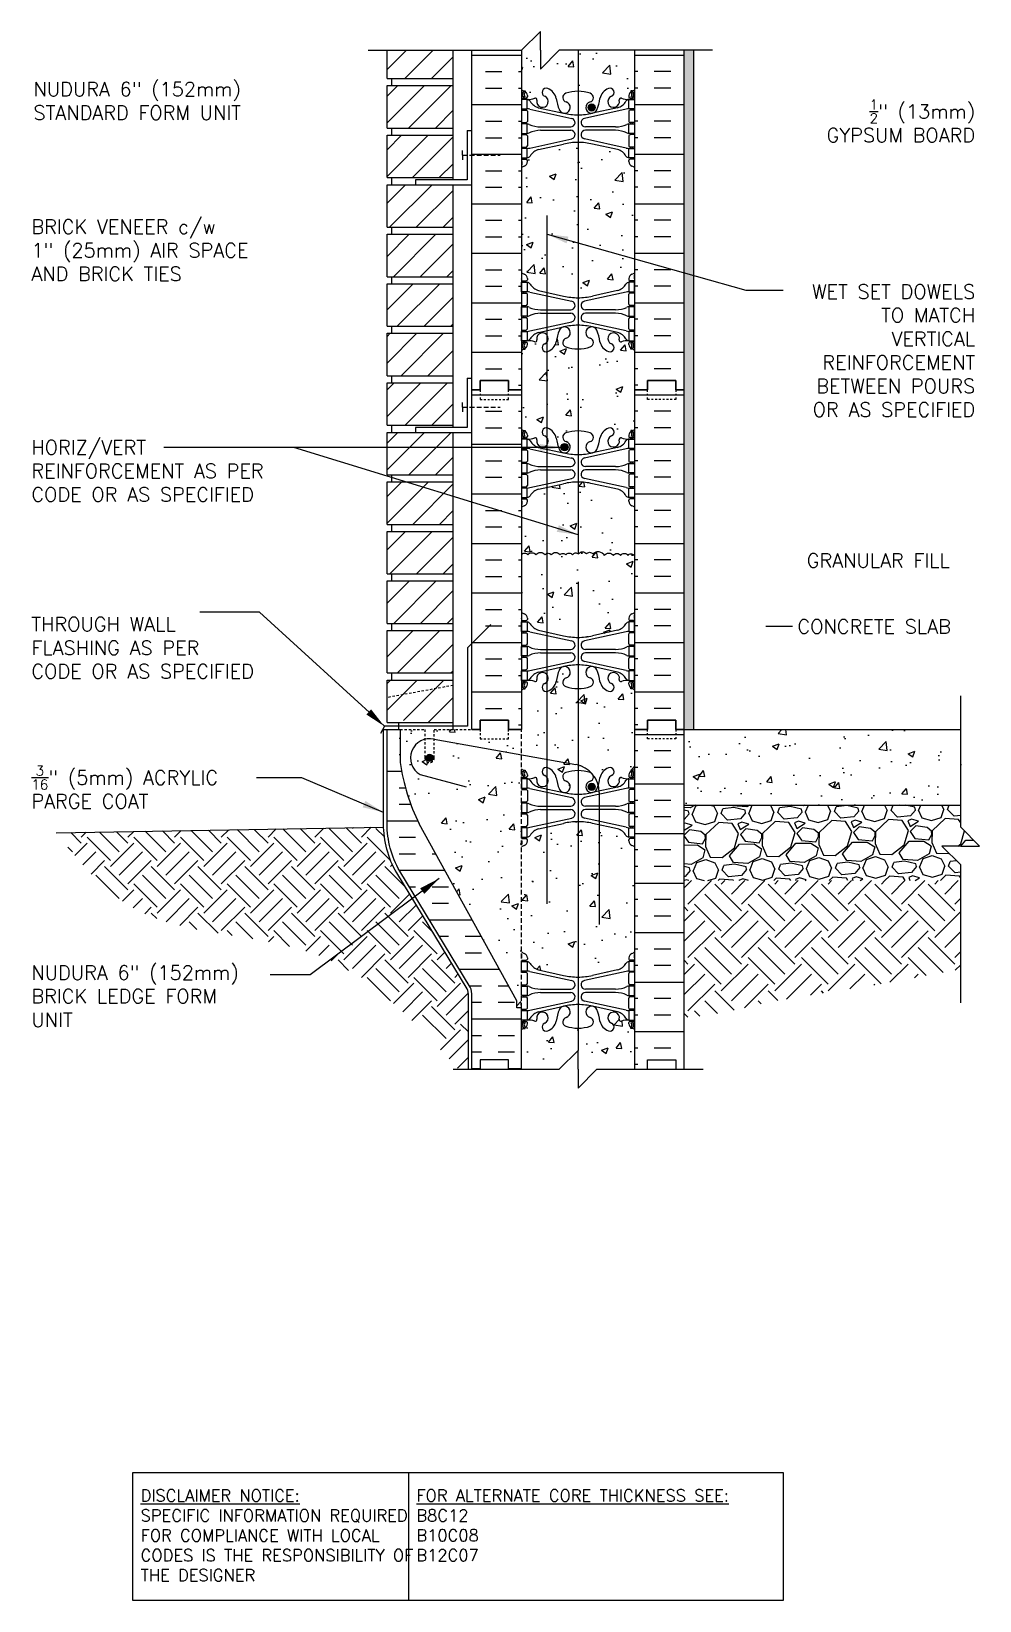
# Model space of a CAD drawing. Header units: inches. Extents: x -59.6 to -9.3, y -8.3 to 74.9.
import ezdxf
from ezdxf.enums import TextEntityAlignment as Align

# ---------------------------------------------------------------- set-up
doc = ezdxf.new("R2010")
doc.units = ezdxf.units.IN
doc.header["$MEASUREMENT"] = 0
for name, pattern in [('DASHED2', [0.375, 0.25, -0.125]), ('DASHEDX2', [1.5, 1, -0.5]), ('HIDDEN2', [0.1875, 0.125, -0.0625])]:
    doc.linetypes.add(name, pattern=pattern)
for name, color, linetype in [('CUT PLANE', 9, 'Continuous'), ('HATCH', 12, 'Continuous'), ('Hidden2', 12, 'HIDDEN2'), ('line25', 2, 'Continuous'), ('LINE3', 3, 'Continuous'), ('LINE50', 5, 'Continuous'), ('LINE9', 9, 'Continuous'), ('TEXT', 4, 'Continuous'), ('Web_Edge', 9, 'Continuous')]:
    doc.layers.add(name, color=color, linetype=linetype)
doc.styles.add('DIM', font='romans.shx', dxfattribs={"width": 0.7})
doc.styles.add('ROMANS', font='romans.shx', dxfattribs={"height": 1.125})
doc.styles.get("Standard").update_dxf_attribs({"font": 'romans.shx', "height": 1.125})
doc.dimstyles.new('ext_12', dxfattribs={"dimscale": 12, "dimtxt": 0.09375, "dimasz": 0.09375, "dimexe": 0.09375, "dimexo": 0.0625, "dimgap": 0.0625, "dimtad": 1, "dimdec": 1, "dimzin": 3, "dimdsep": 46, "dimlunit": 4, "dimtxsty": 'DIM', "dimcen": 0.09, "dimdle": 0.09375, "dimclrt": 4, "dimadec": 0, "dimazin": 0, "dimtfac": 1, "dimtdec": 1, "dimtmove": 2, "dimatfit": 3, "dimfxl": 1, "dimfrac": 2, "dimtolj": 1, "dimtzin": 0, "dimarcsym": 0})

msp = doc.modelspace()

# ---------------------------------------------------------------- texts
at = {"layer": 'TEXT', "style": 'ROMANS'}
for s, p in [(' GRANULAR FILL', (-18.978, 46.842)), (' CONCRETE SLAB', (-19.471, 43.344))]:
    msp.add_text(s, height=0.75, dxfattribs=at).set_placement(p, align=Align.MIDDLE_LEFT)
at = {"layer": 'TEXT', "char_height": 0.75, "attachment_point": 4, "style": 'ROMANS'}
for s, insert, width in [('NUDURA 6" (152mm) STANDARD FORM UNIT', (-59.452, 71.198), 14.92951), ('BRICK VENEER c/w \\P1" (25mm) AIR SPACE\\PAND BRICK TIES', (-59.565, 63.28), 17.20614), ('THROUGH WALL FLASHING AS PER CODE OR AS SPECIFIED', (-59.565, 42.217), 13.06096), ('\\A1;{\\H0.7x;\\S3/16;}" (5mm) ACRYLIC PARGE COAT ', (-59.565, 34.836), 13.06096), ('NUDURA 6" (152mm) BRICK LEDGE FORM UNIT', (-59.565, 23.75), 13.06096)]:
    msp.add_mtext(s, dxfattribs=dict(at, insert=insert, width=width))
at = {"layer": 'TEXT', "linetype": 'DASHEDX2', "char_height": 0.75, "style": 'ROMANS'}
for s, insert, width, attachment_point in [('\\A1; {\\H0.7x;\\S1/2;}" (13mm) GYPSUM BOARD', (-9.537, 70.141), 10.16974, 6), ('\\A1;WET SET DOWELS TO MATCH VERTICAL REINFORCEMENT BETWEEN POURS OR AS SPECIFIED', (-9.537, 57.964), 10.16974, 6), ('HORIZ/VERT REINFORCEMENT AS PER CODE OR AS SPECIFIED', (-59.565, 51.587), 15.3273, 4)]:
    msp.add_mtext(s, dxfattribs=dict(at, insert=insert, width=width, attachment_point=attachment_point))
at = {"layer": 'TEXT', "char_height": 0.63281, "attachment_point": 4}
for s, insert, width in [('{\\LDISCLAIMER NOTICE:}\\PSPECIFIC INFORMATION REQUIRED FOR COMPLIANCE WITH LOCAL CODES IS THE RESPONSIBILITY OF THE DESIGNER', (-53.774, -4.824), 15.75264), ('{\\L\\PFOR ALTERNATE CORE THICKNESS SEE:\\P}B8C12\\PB10C08\\PB12C07', (-39.158, -3.767), 26.24957)]:
    msp.add_mtext(s, dxfattribs=dict(at, insert=insert, width=width))

# ---------------------------------------------------------------- hatches: boundary and pattern name
h = msp.add_hatch()
h.set_pattern_fill('AR-CONC', color=12, scale=0.5, style=0)
h.paths.add_polyline_path([(-24.959, 37.882), (-24.959, 33.882), (-10.299, 33.882), (-10.299, 37.882)])
at = {"layer": 'HATCH'}
h = msp.add_hatch(dxfattribs=at)
h.set_pattern_fill('AR-CONC', color=256, scale=0.5)
h.paths.add_polyline_path([(-32.227, 57.902, -0.922413), (-32.356, 58.321, 0.135935), (-32.227, 58.42), (-32.227, 58.789, 0.810423), (-32.766, 58.534, -0.601435), (-32.886, 58.429, 0.10046), (-33.279, 58.486), (-33.384, 58.486), (-33.384, 58.416), (-33.337, 58.416, -0.414214), (-33.274, 58.354), (-33.274, 58.286, -0.249069), (-33.384, 58.079), (-33.384, 58.037), (-33.474, 58.037, 0.064398), (-33.584, 57.971), (-33.584, 55.882), (-33.584, 53.793, 0.064398), (-33.474, 53.727), (-33.384, 53.727), (-33.384, 53.686, -0.249069), (-33.274, 53.479), (-33.274, 53.411, -0.414214), (-33.337, 53.349), (-33.384, 53.349), (-33.384, 53.279), (-33.279, 53.279, 0.10046), (-32.886, 53.336, -0.601435), (-32.766, 53.231, 0.810423), (-32.227, 52.976), (-32.227, 53.345, 0.135935), (-32.356, 53.444, -0.922413), (-32.227, 53.863)])
h.paths.add_polyline_path([(-30.584, 58.057, -0.082755), (-31.233, 58.165, -0.735593), (-31.22, 58.623, 1.553132), (-31.578, 59.047, 0.053157), (-31.744, 58.433, -0.24438), (-32.193, 57.912, -0.040359), (-32.227, 57.902), (-32.227, 53.863, -0.040359), (-32.193, 53.852, -0.24438), (-31.744, 53.331, 0.053157), (-31.578, 52.717, 1.553132), (-31.22, 53.142, -0.735593), (-31.233, 53.6, -0.082755), (-30.584, 53.708)])
h.paths.add_polyline_path([(-31.115, 52.848, -1), (-31.49, 52.848, -1)], flags=16)
h.paths.add_polyline_path([(-27.584, 55.882), (-27.584, 57.971, 0.064398), (-27.694, 58.037), (-27.784, 58.037), (-27.784, 58.079, -0.249069), (-27.894, 58.286), (-27.894, 58.354, -0.414214), (-27.832, 58.416), (-27.784, 58.416), (-27.784, 58.486), (-27.889, 58.486, 0.10046), (-28.283, 58.429, -0.601435), (-28.403, 58.534, 2.182095), (-28.813, 58.321, -1), (-28.976, 57.912, -0.24438), (-29.425, 58.433, 0.053157), (-29.59, 59.047, 1.553132), (-29.949, 58.623, -0.735593), (-29.936, 58.165, -0.082755), (-30.584, 58.057), (-30.584, 53.708, -0.082755), (-29.936, 53.6, -0.735593), (-29.949, 53.142, 1.553132), (-29.59, 52.717, 0.053157), (-29.425, 53.331, -0.24438), (-28.976, 53.852, -1), (-28.813, 53.444, 2.182095), (-28.403, 53.231, -0.601435), (-28.283, 53.336, 0.10046), (-27.889, 53.279), (-27.784, 53.279), (-27.784, 53.349), (-27.832, 53.349, -0.414214), (-27.894, 53.411), (-27.894, 53.479, -0.249069), (-27.784, 53.686), (-27.784, 53.727), (-27.694, 53.727, 0.064398), (-27.584, 53.793)])
h.paths.add_polyline_path([(-27.584, 39.971, 0.064398), (-27.694, 40.037), (-27.784, 40.037), (-27.784, 40.079, -0.249069), (-27.894, 40.286), (-27.894, 40.354, -0.414214), (-27.832, 40.416), (-27.784, 40.416), (-27.784, 40.486), (-27.889, 40.486, 0.10046), (-28.283, 40.429, -0.601435), (-28.403, 40.534, 2.182095), (-28.813, 40.321, -1), (-28.976, 39.912, -0.24438), (-29.425, 40.433, 0.053157), (-29.59, 41.047, 1.553132), (-29.949, 40.623, -0.735593), (-29.936, 40.165, -0.082755), (-30.584, 40.057), (-30.584, 35.998, -0.147803), (-29.845, 35.543, -0.038256), (-29.821, 35.516, -0.111062), (-29.516, 34.932, 0.034193), (-29.425, 35.331, -0.24438), (-28.976, 35.852, -1), (-28.813, 35.444, 2.182095), (-28.403, 35.231, -0.601435), (-28.283, 35.336, 0.10046), (-27.889, 35.279), (-27.784, 35.279), (-27.784, 35.349), (-27.832, 35.349, -0.414214), (-27.894, 35.411), (-27.894, 35.479, -0.249069), (-27.784, 35.686), (-27.784, 35.727), (-27.694, 35.727, 0.064398), (-27.584, 35.793), (-27.584, 37.882)])
h.paths.add_polyline_path([(-30.584, 40.057, -0.082755), (-31.233, 40.165, -0.735593), (-31.22, 40.623, 1.553132), (-31.578, 41.047, 0.053157), (-31.744, 40.433, -0.24438), (-32.193, 39.912, -0.040359), (-32.227, 39.902), (-32.227, 36.296), (-30.71, 36.025, -0.02145), (-30.584, 35.998)])
h.paths.add_polyline_path([(-32.227, 39.902, -0.922413), (-32.356, 40.321, 0.135935), (-32.227, 40.42), (-32.227, 40.789, 0.810423), (-32.766, 40.534, -0.601435), (-32.886, 40.429, 0.10046), (-33.279, 40.486), (-33.384, 40.486), (-33.384, 40.416), (-33.337, 40.416, -0.414214), (-33.274, 40.354), (-33.274, 40.286, -0.249069), (-33.384, 40.079), (-33.384, 40.037), (-33.474, 40.037, 0.064398), (-33.584, 39.971), (-33.584, 37.882), (-33.584, 36.538), (-32.227, 36.296)])
h.paths.add_polyline_path([(-32.227, 35.863), (-32.227, 36.296), (-33.584, 36.538), (-33.584, 35.793, 0.064398), (-33.474, 35.727), (-33.384, 35.727), (-33.384, 35.686, -0.249069), (-33.274, 35.479), (-33.274, 35.411, -0.414214), (-33.337, 35.349), (-33.384, 35.349), (-33.384, 35.279), (-33.279, 35.279, 0.10046), (-32.886, 35.336, -0.601435), (-32.766, 35.231, 0.810423), (-32.227, 34.976), (-32.227, 35.345, 0.135935), (-32.356, 35.444, -0.922413)])
h.paths.add_polyline_path([(-30.584, 35.708), (-30.584, 35.998, 0.02145), (-30.71, 36.025), (-32.227, 36.296), (-32.227, 35.863, -0.040359), (-32.193, 35.852, -0.24438), (-31.744, 35.331, 0.053157), (-31.578, 34.717, 1.553132), (-31.22, 35.142, -0.735593), (-31.233, 35.6, -0.082755)])
h.paths.add_polyline_path([(-30.584, 32.999, 0.057795), (-31.353, 32.91), (-32.674, 32.62, 0.196323), (-33.124, 32.273, -0.188973), (-33.279, 32.179), (-33.384, 32.179), (-33.384, 32.109), (-33.337, 32.109, -0.414214), (-33.274, 32.046), (-33.274, 31.979, -0.317837), (-33.441, 31.743, 0.082415), (-33.584, 31.664), (-33.584, 26.101, 0.082415), (-33.441, 26.022, -0.317837), (-33.274, 25.786), (-33.274, 25.719, -0.414214), (-33.337, 25.656), (-33.384, 25.656), (-33.384, 25.586), (-33.279, 25.586, -0.188973), (-33.124, 25.491, 0.196323), (-32.674, 25.145), (-31.353, 24.855, 0.057795), (-30.584, 24.766)])
h.paths.add_polyline_path([(-27.584, 31.664, 0.082415), (-27.728, 31.743, -0.317837), (-27.894, 31.979), (-27.894, 32.046, -0.414214), (-27.832, 32.109), (-27.784, 32.109), (-27.784, 32.179), (-27.889, 32.179, -0.188973), (-28.045, 32.273, 0.196323), (-28.494, 32.62), (-29.816, 32.91, 0.057795), (-30.584, 32.999), (-30.584, 24.766, 0.057795), (-29.816, 24.855), (-28.494, 25.145, 0.196323), (-28.045, 25.491, -0.188973), (-27.889, 25.586), (-27.784, 25.586), (-27.784, 25.656), (-27.832, 25.656, -0.414214), (-27.894, 25.719), (-27.894, 25.786, -0.317837), (-27.728, 26.022, 0.082415), (-27.584, 26.101)])
h.paths.add_polyline_path([(-30.584, 22.057, -0.082755), (-31.233, 22.165, -0.735593), (-31.22, 22.623, 1.553132), (-31.578, 23.047, 0.053157), (-31.744, 22.433, -0.24438), (-32.193, 21.912, -1), (-32.356, 22.321, 2.182095), (-32.766, 22.534, -0.601435), (-32.886, 22.429, 0.10046), (-33.279, 22.486), (-33.384, 22.486), (-33.384, 22.416), (-33.337, 22.416, -0.414214), (-33.274, 22.354), (-33.274, 22.286, -0.249069), (-33.384, 22.079), (-33.384, 22.037), (-33.474, 22.037, 0.064398), (-33.584, 21.971), (-33.584, 19.882), (-31.584, 19.882), (-30.584, 20.882)])
h.paths.add_polyline_path([(-27.584, 21.971, 0.064398), (-27.694, 22.037), (-27.784, 22.037), (-27.784, 22.079, -0.249069), (-27.894, 22.286), (-27.894, 22.354, -0.414214), (-27.832, 22.416), (-27.784, 22.416), (-27.784, 22.486), (-27.889, 22.486, 0.10046), (-28.283, 22.429, -0.601435), (-28.403, 22.534, 2.182095), (-28.813, 22.321, -1), (-28.976, 21.912, -0.24438), (-29.425, 22.433, 0.053157), (-29.59, 23.047, 1.553132), (-29.949, 22.623, -0.735593), (-29.936, 22.165, -0.082755), (-30.584, 22.057), (-30.584, 20.882), (-30.584, 19.882), (-30.584, 18.882), (-29.584, 19.882), (-27.584, 19.882)])
h.paths.add_polyline_path([(-30.584, 50.999, 0.057795), (-31.353, 50.91), (-32.227, 50.718), (-32.227, 47.219, -0.321435), (-32.011, 47.143, -0.520567), (-31.54, 47.143, -0.520567), (-31.242, 47.143, -0.520567), (-30.874, 47.143, -0.483871), (-30.584, 47.205)])
h.paths.add_polyline_path([(-30.584, 68.999, 0.057795), (-31.353, 68.91), (-32.674, 68.62, 0.196323), (-33.124, 68.273, -0.188973), (-33.279, 68.179), (-33.384, 68.179), (-33.384, 68.109), (-33.337, 68.109, -0.414214), (-33.274, 68.046), (-33.274, 67.979, -0.317837), (-33.441, 67.743, 0.082415), (-33.584, 67.664), (-33.584, 62.101, 0.082415), (-33.441, 62.022, -0.317837), (-33.274, 61.786), (-33.274, 61.719, -0.414214), (-33.337, 61.656), (-33.384, 61.656), (-33.384, 61.586), (-33.279, 61.586, -0.188973), (-33.124, 61.491, 0.196323), (-32.674, 61.145), (-31.353, 60.855, 0.057795), (-30.584, 60.766)])
h.paths.add_polyline_path([(-27.584, 67.664, 0.082415), (-27.728, 67.743, -0.317837), (-27.894, 67.979), (-27.894, 68.046, -0.414214), (-27.832, 68.109), (-27.784, 68.109), (-27.784, 68.179), (-27.889, 68.179, -0.188973), (-28.045, 68.273, 0.196323), (-28.494, 68.62), (-29.816, 68.91, 0.057795), (-30.584, 68.999), (-30.584, 60.766, 0.057795), (-29.816, 60.855), (-28.494, 61.145, 0.196323), (-28.045, 61.491, -0.188973), (-27.889, 61.586), (-27.784, 61.586), (-27.784, 61.656), (-27.832, 61.656, -0.414214), (-27.894, 61.719), (-27.894, 61.786, -0.317837), (-27.728, 62.022, 0.082415), (-27.584, 62.101)])
h.paths.add_polyline_path([(-30.584, 73.882), (-31.584, 73.882), (-32.584, 72.882), (-32.584, 73.882), (-32.584, 74.882), (-33.584, 73.882), (-33.584, 71.793, 0.064398), (-33.474, 71.727), (-33.384, 71.727), (-33.384, 71.686, -0.249069), (-33.274, 71.479), (-33.274, 71.411, -0.414214), (-33.337, 71.349), (-33.384, 71.349), (-33.384, 71.279), (-33.279, 71.279, 0.10046), (-32.886, 71.336, -0.601435), (-32.766, 71.231, 2.182095), (-32.356, 71.444, -1), (-32.193, 71.852, -0.24438), (-31.744, 71.331, 0.053157), (-31.578, 70.717, 1.553132), (-31.22, 71.142, -0.735593), (-31.233, 71.6, -0.082755), (-30.584, 71.708)])
h.paths.add_polyline_path([(-27.584, 73.882), (-30.584, 73.882), (-30.584, 71.708, -0.082755), (-29.936, 71.6, -0.735593), (-29.949, 71.142, 1.553132), (-29.59, 70.717, 0.053157), (-29.425, 71.331, -0.24438), (-28.976, 71.852, -1), (-28.813, 71.444, 2.182095), (-28.403, 71.231, -0.601435), (-28.283, 71.336, 0.10046), (-27.889, 71.279), (-27.784, 71.279), (-27.784, 71.349), (-27.832, 71.349, -0.414214), (-27.894, 71.411), (-27.894, 71.479, -0.249069), (-27.784, 71.686), (-27.784, 71.727), (-27.694, 71.727, 0.064398), (-27.584, 71.793)])
h.paths.add_polyline_path([(-29.678, 70.848, -1), (-30.053, 70.848, -1)], flags=16)
h = msp.add_hatch(dxfattribs=at)
h.set_pattern_fill('INSUL', color=256, scale=7, style=0)
h.set_pattern_definition([(0, (-2959.746, -341.1271), (0, 2.625), []), (0, (-2959.746, -340.2521), (0, 2.625), [0.875, -0.875]), (0, (-2959.746, -339.3771), (0, 2.625), [0.875, -0.875])])
h.paths.add_polyline_path([(-36.209, 55.882), (-35.772, 55.882), (-35.772, 56.382), (-34.272, 56.382), (-34.272, 55.882), (-33.584, 55.882), (-33.584, 73.882), (-34.272, 73.882), (-34.272, 74.382), (-35.772, 74.382), (-35.772, 73.882), (-36.209, 73.882)])
h = msp.add_hatch(dxfattribs=at)
h.set_pattern_fill('INSUL', color=256, scale=7, style=0)
h.set_pattern_definition([(180, (2898.5772, -341.1271), (0, 2.625), []), (180, (2898.5772, -340.2521), (0, 2.625), [0.875, -0.875]), (180, (2898.5772, -339.3771), (0, 2.625), [0.875, -0.875])])
h.paths.add_polyline_path([(-24.959, 55.882), (-25.397, 55.882), (-25.397, 56.382), (-26.897, 56.382), (-26.897, 55.882), (-27.584, 55.882), (-27.584, 73.882), (-26.897, 73.882), (-26.897, 74.382), (-25.397, 74.382), (-25.397, 73.882), (-24.959, 73.882)])
h = msp.add_hatch(dxfattribs=at)
h.set_pattern_fill('ANSI31', color=256, scale=8, style=0)
h.set_pattern_definition([(45, (-151.2314, -116.8621), (-0.707107, 0.707107), [])])
h.paths.add_polyline_path([(-37.209, 73.882), (-40.709, 73.882), (-40.709, 72.382), (-37.209, 72.382)])
h.paths.add_polyline_path([(-37.209, 72.007), (-40.709, 72.007), (-40.709, 70.97), (-37.765, 70.97), (-37.209, 70.97)])
h.paths.add_polyline_path([(-37.209, 70.97), (-37.765, 70.97), (-40.709, 70.97), (-40.709, 69.757), (-37.209, 69.757)])
h.paths.add_polyline_path([(-37.209, 69.382), (-40.709, 69.382), (-40.709, 67.132), (-37.209, 67.132)])
h.paths.add_polyline_path([(-37.209, 66.757), (-40.709, 66.757), (-40.709, 64.507), (-37.209, 64.507)])
h.paths.add_polyline_path([(-37.209, 64.132), (-40.709, 64.132), (-40.709, 61.882), (-37.209, 61.882)])
h.paths.add_polyline_path([(-37.209, 61.507), (-40.709, 61.507), (-40.709, 59.257), (-37.209, 59.257)])
h.paths.add_polyline_path([(-37.209, 58.882), (-40.709, 58.882), (-40.709, 56.632), (-37.209, 56.632), (-37.209, 57.507), (-37.211, 57.507), (-37.209, 57.632), (-37.214, 57.757), (-37.209, 57.757)])
h.paths.add_polyline_path([(-37.209, 56.257), (-40.709, 56.257), (-40.709, 54.007), (-37.209, 54.007)])
h.paths.add_polyline_path([(-37.209, 53.632), (-40.709, 53.632), (-40.709, 51.382), (-37.209, 51.382)])
h.paths.add_polyline_path([(-37.209, 51.007), (-40.709, 51.007), (-40.709, 49.587), (-37.765, 49.587), (-37.209, 49.587)])
h.paths.add_polyline_path([(-37.209, 49.587), (-37.765, 49.587), (-40.709, 49.587), (-40.709, 48.757), (-37.209, 48.757)])
h.paths.add_polyline_path([(-37.209, 48.382), (-39.209, 48.382), (-40.709, 48.382), (-40.709, 46.132), (-37.209, 46.132)])
h.paths.add_polyline_path([(-37.209, 45.757), (-40.709, 45.757), (-40.709, 43.507), (-37.209, 43.507)])
h.paths.add_polyline_path([(-37.209, 43.132), (-40.709, 43.132), (-40.709, 40.882), (-37.209, 40.882)])
h.paths.add_polyline_path([(-37.209, 40.507), (-40.709, 40.507), (-40.709, 38.882), (-40.263, 38.621), (-39.651, 38.257), (-37.209, 38.257)])
h = msp.add_hatch(dxfattribs=at)
h.set_pattern_fill('AR-SAND', color=256, scale=0.25, style=0)
h.paths.add_polyline_path([(-24.459, 73.882), (-24.959, 73.882), (-24.959, 55.882), (-24.959, 37.882), (-24.459, 37.882)])
h = msp.add_hatch(dxfattribs=at)
h.set_pattern_fill('INSUL', color=256, scale=7, style=0)
h.set_pattern_definition([(0, (-2959.746, -359.1271), (0, 2.625), []), (0, (-2959.746, -358.2521), (0, 2.625), [0.875, -0.875]), (0, (-2959.746, -357.3771), (0, 2.625), [0.875, -0.875])])
h.paths.add_polyline_path([(-36.209, 37.882), (-35.772, 37.882), (-35.772, 38.382), (-34.272, 38.382), (-34.272, 37.882), (-33.584, 37.882), (-33.584, 55.882), (-34.272, 55.882), (-34.272, 56.382), (-35.772, 56.382), (-35.772, 55.882), (-36.209, 55.882)])
h = msp.add_hatch(dxfattribs=at)
h.set_pattern_fill('INSUL', color=256, scale=7, style=0)
h.set_pattern_definition([(180, (2898.5772, -359.1271), (0, 2.625), []), (180, (2898.5772, -358.2521), (0, 2.625), [0.875, -0.875]), (180, (2898.5772, -357.3771), (0, 2.625), [0.875, -0.875])])
h.paths.add_polyline_path([(-24.959, 37.882), (-25.397, 37.882), (-25.397, 38.382), (-26.897, 38.382), (-26.897, 37.882), (-27.584, 37.882), (-27.584, 55.882), (-26.897, 55.882), (-26.897, 56.382), (-25.397, 56.382), (-25.397, 55.882), (-24.959, 55.882)])
h = msp.add_hatch(dxfattribs=at)
h.set_pattern_fill('AR-CONC', color=256, scale=0.5)
h.paths.add_polyline_path([(-27.584, 49.664, 0.082415), (-27.728, 49.743, -0.317837), (-27.894, 49.979), (-27.894, 50.046, -0.414214), (-27.832, 50.109), (-27.784, 50.109), (-27.784, 50.179), (-27.889, 50.179, -0.188973), (-28.045, 50.273, 0.196323), (-28.494, 50.62), (-29.816, 50.91, 0.057795), (-30.584, 50.999), (-30.584, 47.205, -0.029312), (-30.568, 47.19, -0.520567), (-30.137, 47.19, -0.520567), (-29.808, 47.19, -0.520567), (-29.193, 47.112, -0.520567), (-28.715, 47.112, -0.520567), (-28.33, 47.112, -0.520567), (-27.93, 47.112, -0.520567), (-27.64, 47.127, -0.311242), (-27.584, 47.148)])
h = msp.add_hatch(dxfattribs=at)
h.set_pattern_fill('AR-CONC', color=256, scale=0.5)
h.paths.add_polyline_path([(-32.227, 50.718), (-32.674, 50.62, 0.196323), (-33.124, 50.273, -0.188973), (-33.279, 50.179), (-33.384, 50.179), (-33.384, 50.109), (-33.337, 50.109, -0.414214), (-33.274, 50.046), (-33.274, 49.979, -0.317837), (-33.441, 49.743, 0.082415), (-33.584, 49.664), (-33.584, 47.146, -0.514292), (-33.25, 47.143, -0.520567), (-32.818, 47.143, -0.520567), (-32.332, 47.143, -0.170588), (-32.227, 47.219)])
h.paths.add_polyline_path([(-32.227, 47.219, 0.170588), (-32.332, 47.143, 0.520567), (-32.818, 47.143, 0.520567), (-33.25, 47.143, 0.514292), (-33.584, 47.146), (-33.584, 44.101, 0.082415), (-33.441, 44.022, -0.317837), (-33.274, 43.786), (-33.274, 43.719, -0.414214), (-33.337, 43.656), (-33.384, 43.656), (-33.384, 43.586), (-33.279, 43.586, -0.188973), (-33.124, 43.491, 0.196323), (-32.674, 43.145), (-32.227, 43.047)])
h.paths.add_polyline_path([(-27.584, 47.148, 0.311242), (-27.64, 47.127, 0.520567), (-27.93, 47.112, 0.520567), (-28.33, 47.112, 0.520567), (-28.715, 47.112, 0.520567), (-29.193, 47.112, 0.520567), (-29.808, 47.19, 0.520567), (-30.137, 47.19, 0.520567), (-30.568, 47.19, 0.520567), (-30.874, 47.143, 0.520567), (-31.242, 47.143, 0.520567), (-31.54, 47.143, 0.520567), (-32.011, 47.143, 0.321435), (-32.227, 47.219), (-32.227, 43.047), (-31.353, 42.855, 0.057795), (-30.584, 42.766, 0.057795), (-29.816, 42.855), (-28.494, 43.145, 0.196323), (-28.045, 43.491, -0.188973), (-27.889, 43.586), (-27.784, 43.586), (-27.784, 43.656), (-27.832, 43.656, -0.414214), (-27.894, 43.719), (-27.894, 43.786, -0.317837), (-27.728, 44.022, 0.082415), (-27.584, 44.101)])
h = msp.add_hatch(dxfattribs=at)
h.set_pattern_fill('INSUL', color=256, scale=7, style=0)
h.set_pattern_definition([(180, (2898.5772, -377.1271), (0, 2.625), []), (180, (2898.5772, -376.2521), (0, 2.625), [0.875, -0.875]), (180, (2898.5772, -375.3771), (0, 2.625), [0.875, -0.875])])
h.paths.add_polyline_path([(-24.959, 19.882), (-25.397, 19.882), (-25.397, 20.382), (-26.897, 20.382), (-26.897, 19.882), (-27.584, 19.882), (-27.584, 37.882), (-26.897, 37.882), (-26.897, 38.382), (-25.397, 38.382), (-25.397, 37.882), (-24.959, 37.882)])
h = msp.add_hatch(dxfattribs=at)
h.set_pattern_fill('INSUL', color=256, scale=7, style=0)
h.set_pattern_definition([(0, (-3036.0752, -402.7), (0, 2.625), []), (0, (-3036.0752, -401.825), (0, 2.625), [0.875, -0.875]), (0, (-3036.0752, -400.95), (0, 2.625), [0.875, -0.875])])
h.paths.add_polyline_path([(-39.009, 32.882, -0.079579), (-40.009, 36.132), (-40.009, 37.882), (-40.709, 37.882), (-40.709, 32.882, 0.131652), (-40.04, 30.382), (-36.302, 24.232, -0.10438), (-36.209, 23.757), (-36.209, 19.882), (-35.772, 19.882), (-35.772, 20.382), (-34.272, 20.382), (-34.272, 19.882), (-33.584, 19.882), (-33.584, 23.132), (-33.834, 23.132), (-33.834, 23.507)])
h = msp.add_hatch(dxfattribs=at)
h.set_pattern_fill('AR-CONC', color=256, scale=0.5, style=0)
h.paths.add_polyline_path([(-33.584, 37.882), (-34.272, 37.882), (-34.272, 37.382), (-35.772, 37.382), (-35.772, 37.882), (-36.209, 37.882), (-37.128, 37.882), (-37.1, 37.745), (-37.4, 37.766), (-37.306, 37.882), (-38.209, 37.882), (-38.209, 36.382, -1), (-38.709, 36.382), (-38.709, 37.882), (-40.009, 37.882), (-40.009, 36.132, 0.079579), (-39.009, 32.882), (-33.834, 23.507), (-33.834, 23.132), (-33.584, 23.132)])
h = msp.add_hatch(dxfattribs=at)
h.set_pattern_fill('EARTH', color=256, scale=7, angle=45, style=0)
edge = h.paths.add_edge_path()
edge.add_line((-40.894, 32.713), (-58.244, 32.41))
edge.add_spline(control_points=[(-58.244, 32.41), (-57.067, 30.938), (-53.678, 26.699), (-43.915, 27.443), (-39.214, 22.358), (-36.925, 19.882)], knot_values=[0, 0, 0, 0, 5.445163, 15.676074, 25.389883, 25.389883, 25.389883, 25.389883], degree=3, periodic=0)
edge.add_line((-36.925, 19.882), (-36.397, 19.882))
edge.add_line((-36.397, 19.882), (-36.397, 23.759))
edge.add_arc((-37.381, 23.777), 0.984, 358.97193, 382.1268)
edge.add_line((-36.469, 24.147), (-40.201, 30.287))
edge.add_arc((-35.709, 32.882), 5.188, 181.86902, 210.02356, ccw=False)
at = {"layer": 'LINE3'}
for points in [[(-29.678, 70.848, 1), (-30.053, 70.848, 1)], [(-31.115, 52.848, 1), (-31.49, 52.848, 1)], [(-38.272, 36.382, 1), (-38.647, 36.382, 1)], [(-29.678, 34.848, 1), (-30.053, 34.848, 1)]]:
    msp.add_hatch(color=256, dxfattribs=at).paths.add_polyline_path(points)

# ---------------------------------------------------------------- linework, layer by layer
at = {"layer": 'CUT PLANE'}
for p, q in [((-32.584, 74.882), (-33.584, 73.882)), ((-32.584, 73.882), (-32.584, 74.882)), ((-41.708, 73.882), (-33.584, 73.882)), ((-32.584, 72.882), (-31.584, 73.882)), ((-32.584, 73.882), (-32.584, 72.882)), ((-23.46, 73.882), (-31.584, 73.882))]:
    msp.add_line(p, q, dxfattribs=at)
at = {"layer": 'HATCH'}
for p, q in [((-37.4, 37.766), (-37.306, 37.882)), ((-37.4, 37.766), (-37.1, 37.745)), ((-37.1, 37.745), (-37.128, 37.882)), ((-24.646, 33.739), (-24.959, 33.758)), ((-24.733, 33.557), (-24.959, 33.61)), ((-24.701, 33.408), (-24.959, 33.11)), ((-24.701, 33.408), (-24.733, 33.557)), ((-24.383, 33.882), (-24.646, 33.739)), ((-24.551, 33.41), (-24.363, 32.994)), ((-24.521, 33.411), (-24.348, 33.834)), ((-24.348, 33.834), (-24.202, 33.882)), ((-23.561, 33.882), (-23.388, 33.821)), ((-23.388, 33.821), (-23.201, 33.434)), ((-23.343, 33.011), (-23.201, 33.434)), ((-22.991, 33.438), (-22.905, 33.679)), ((-22.655, 33.084), (-22.991, 33.438)), ((-22.336, 33.749), (-22.905, 33.679)), ((-22.397, 33.838), (-22.424, 33.882)), ((-21.647, 33.791), (-22.398, 33.838)), ((-21.734, 33.61), (-22.336, 33.749)), ((-21.701, 33.46), (-21.966, 33.155)), ((-21.701, 33.46), (-21.734, 33.609)), ((-21.479, 33.882), (-21.647, 33.791)), ((-21.551, 33.463), (-21.364, 33.046)), ((-21.521, 33.463), (-21.35, 33.882)), ((-20.415, 33.882), (-20.388, 33.873)), ((-20.388, 33.873), (-20.201, 33.486)), ((-20.344, 33.064), (-20.201, 33.486)), ((-19.991, 33.49), (-19.905, 33.731)), ((-19.655, 33.136), (-19.991, 33.49)), ((-19.336, 33.801), (-19.905, 33.731)), ((-18.734, 33.662), (-19.337, 33.801)), ((-18.647, 33.844), (-19.267, 33.882)), ((-18.701, 33.512), (-18.966, 33.208)), ((-18.701, 33.512), (-18.734, 33.662)), ((-18.576, 33.882), (-18.647, 33.843)), ((-18.552, 33.515), (-18.364, 33.098)), ((-18.522, 33.515), (-18.372, 33.882)), ((-17.368, 33.882), (-17.202, 33.538)), ((-17.344, 33.116), (-17.202, 33.539)), ((-16.992, 33.542), (-16.906, 33.784)), ((-16.656, 33.189), (-16.992, 33.543)), ((-16.337, 33.854), (-16.906, 33.784)), ((-15.735, 33.714), (-16.337, 33.854)), ((-15.702, 33.565), (-15.967, 33.26)), ((-15.702, 33.565), (-15.734, 33.714)), ((-15.552, 33.567), (-15.365, 33.151)), ((-15.522, 33.568), (-15.394, 33.882)), ((-14.345, 33.168), (-14.202, 33.591)), ((-14.343, 33.882), (-14.202, 33.591)), ((-13.992, 33.595), (-13.906, 33.836)), ((-13.656, 33.241), (-13.992, 33.595)), ((-13.529, 33.882), (-13.906, 33.836)), ((-12.967, 33.312), (-13.656, 33.24)), ((-12.735, 33.767), (-13.235, 33.882)), ((-12.702, 33.617), (-12.967, 33.312)), ((-12.702, 33.617), (-12.735, 33.766)), ((-12.553, 33.62), (-12.365, 33.203)), ((-12.522, 33.62), (-12.415, 33.882)), ((-11.345, 33.221), (-11.203, 33.643)), ((-11.318, 33.882), (-11.203, 33.643)), ((-10.993, 33.647), (-10.909, 33.882)), ((-10.656, 33.293), (-10.993, 33.647)), ((-10.299, 33.33), (-10.656, 33.293)), ((-24.902, 32.924), (-24.959, 32.898)), ((-24.959, 32.549), (-24.54, 32.81)), ((-24.686, 32.568), (-24.959, 32.285)), ((-24.54, 32.81), (-24.902, 32.924)), ((-24.084, 32.488), (-24.686, 32.568)), ((-24.363, 32.993), (-23.851, 32.852)), ((-23.84, 32.282), (-24.084, 32.488)), ((-23.851, 32.852), (-23.343, 33.011)), ((-23.132, 32.955), (-23.811, 32.313)), ((-22.411, 32.907), (-23.132, 32.955)), ((-21.966, 33.155), (-22.655, 33.083)), ((-22.072, 32.373), (-22.411, 32.908)), ((-21.903, 32.976), (-22.111, 32.883)), ((-22.111, 32.883), (-21.986, 32.585)), ((-21.986, 32.585), (-21.541, 32.863)), ((-21.686, 32.62), (-21.981, 32.315)), ((-21.54, 32.863), (-21.903, 32.976)), ((-21.085, 32.541), (-21.686, 32.62)), ((-21.364, 33.046), (-20.851, 32.905)), ((-20.841, 32.335), (-21.085, 32.54)), ((-20.851, 32.905), (-20.344, 33.064)), ((-20.133, 33.007), (-20.812, 32.365)), ((-19.412, 32.96), (-20.133, 33.007)), ((-18.966, 33.208), (-19.655, 33.136)), ((-19.072, 32.426), (-19.412, 32.96)), ((-18.903, 33.029), (-19.111, 32.935)), ((-19.111, 32.935), (-18.986, 32.637)), ((-18.986, 32.637), (-18.541, 32.915)), ((-18.687, 32.672), (-18.982, 32.367)), ((-18.541, 32.915), (-18.903, 33.029)), ((-18.085, 32.593), (-18.687, 32.673)), ((-18.364, 33.098), (-17.852, 32.957)), ((-17.841, 32.387), (-18.085, 32.593)), ((-17.852, 32.957), (-17.344, 33.116)), ((-17.133, 33.06), (-17.812, 32.418)), ((-16.412, 33.012), (-17.133, 33.06)), ((-15.967, 33.26), (-16.656, 33.188)), ((-16.073, 32.478), (-16.412, 33.012)), ((-16.3, 31.724), (-16.073, 32.478)), ((-15.904, 33.081), (-16.112, 32.987)), ((-16.112, 32.987), (-15.987, 32.69)), ((-15.987, 32.69), (-15.541, 32.967)), ((-15.687, 32.725), (-15.982, 32.42)), ((-15.541, 32.967), (-15.903, 33.081)), ((-15.086, 32.645), (-15.687, 32.725)), ((-15.365, 33.15), (-14.852, 33.009)), ((-14.842, 32.439), (-15.085, 32.645)), ((-14.852, 33.009), (-14.345, 33.168)), ((-14.839, 32.26), (-14.842, 32.44)), ((-14.813, 32.47), (-14.832, 31.84)), ((-14.134, 33.112), (-14.813, 32.47)), ((-13.413, 33.064), (-14.134, 33.112)), ((-13.073, 32.531), (-13.412, 33.065)), ((-13.3, 31.776), (-13.073, 32.53)), ((-12.904, 33.133), (-13.112, 33.04)), ((-13.112, 33.04), (-12.987, 32.742)), ((-12.987, 32.742), (-12.542, 33.02)), ((-12.688, 32.777), (-12.982, 32.472)), ((-12.982, 32.472), (-12.736, 32.116)), ((-12.542, 33.02), (-12.904, 33.134)), ((-12.086, 32.698), (-12.688, 32.777)), ((-12.365, 33.203), (-11.853, 33.062)), ((-11.842, 32.492), (-12.086, 32.697)), ((-11.852, 33.062), (-11.345, 33.221)), ((-11.839, 32.312), (-11.843, 32.492)), ((-11.813, 32.523), (-11.832, 31.892)), ((-11.134, 33.164), (-11.813, 32.522)), ((-10.413, 33.117), (-11.134, 33.164)), ((-10.299, 32.937), (-10.413, 33.117)), ((-10.301, 31.829), (-10.097, 32.507)), ((-24.959, 32.232), (-24.734, 31.907)), ((-24.959, 31.753), (-24.252, 31.765)), ((-24.734, 31.907), (-23.983, 31.83)), ((-24.252, 31.766), (-23.857, 31.502)), ((-23.983, 31.83), (-23.838, 32.103)), ((-23.838, 32.103), (-23.841, 32.282)), ((-23.831, 31.683), (-23.581, 31.117)), ((-23.811, 32.313), (-23.83, 31.683)), ((-22.95, 31.098), (-22.299, 31.619)), ((-22.562, 31.195), (-22.032, 31.804)), ((-22.299, 31.619), (-22.072, 32.373)), ((-22.032, 31.804), (-21.252, 31.818)), ((-21.981, 32.315), (-21.735, 31.959)), ((-21.735, 31.959), (-20.983, 31.882)), ((-21.252, 31.818), (-20.858, 31.555)), ((-20.983, 31.882), (-20.838, 32.155)), ((-20.838, 32.155), (-20.841, 32.335)), ((-20.812, 32.365), (-20.831, 31.735)), ((-20.831, 31.735), (-20.581, 31.17)), ((-19.95, 31.15), (-19.299, 31.672)), ((-19.562, 31.247), (-19.033, 31.856)), ((-19.299, 31.672), (-19.073, 32.426)), ((-19.033, 31.856), (-18.253, 31.87)), ((-18.982, 32.367), (-18.735, 32.012)), ((-18.735, 32.011), (-17.984, 31.935)), ((-18.253, 31.87), (-17.858, 31.607)), ((-17.984, 31.935), (-17.838, 32.207)), ((-17.858, 31.607), (-17.971, 31.185)), ((-17.839, 32.207), (-17.842, 32.387)), ((-17.812, 32.418), (-17.831, 31.787)), ((-17.831, 31.788), (-17.582, 31.222)), ((-16.951, 31.203), (-16.3, 31.724)), ((-16.563, 31.299), (-16.033, 31.909)), ((-16.033, 31.909), (-15.253, 31.922)), ((-15.982, 32.42), (-15.736, 32.064)), ((-15.736, 32.064), (-14.984, 31.987)), ((-15.253, 31.923), (-14.859, 31.659)), ((-14.984, 31.987), (-14.839, 32.26)), ((-14.858, 31.659), (-14.971, 31.237)), ((-14.832, 31.84), (-14.582, 31.274)), ((-13.951, 31.255), (-13.3, 31.776)), ((-13.563, 31.352), (-13.034, 31.961)), ((-13.034, 31.961), (-12.254, 31.975)), ((-12.736, 32.116), (-11.985, 32.039)), ((-12.254, 31.975), (-11.859, 31.712)), ((-11.985, 32.039), (-11.839, 32.312)), ((-11.859, 31.711), (-11.972, 31.289)), ((-11.832, 31.892), (-11.583, 31.327)), ((-10.45, 31.709), (-10.301, 31.829)), ((-10.299, 31.709), (-10.034, 32.013)), ((-10.034, 32.013), (-9.611, 32.021)), ((-23.97, 31.08), (-24.594, 30.739)), ((-24.468, 30.411), (-24.296, 30.834)), ((-24.296, 30.834), (-23.818, 30.993)), ((-23.857, 31.502), (-23.97, 31.08)), ((-23.818, 30.993), (-23.335, 30.821)), ((-23.58, 31.117), (-22.95, 31.098)), ((-23.335, 30.821), (-23.148, 30.434)), ((-22.345, 30.838), (-22.561, 31.195)), ((-21.594, 30.792), (-22.345, 30.839)), ((-20.97, 31.132), (-21.594, 30.791)), ((-21.469, 30.464), (-21.296, 30.887)), ((-21.296, 30.887), (-20.819, 31.045)), ((-20.858, 31.554), (-20.97, 31.132)), ((-20.819, 31.045), (-20.336, 30.873)), ((-20.581, 31.169), (-19.95, 31.15)), ((-20.336, 30.873), (-20.149, 30.487)), ((-19.284, 30.802), (-19.853, 30.732)), ((-19.345, 30.891), (-19.562, 31.247)), ((-18.595, 30.844), (-19.346, 30.891)), ((-18.682, 30.662), (-19.284, 30.802)), ((-17.971, 31.185), (-18.595, 30.844)), ((-18.469, 30.516), (-18.297, 30.939)), ((-18.296, 30.939), (-17.819, 31.097)), ((-17.819, 31.097), (-17.336, 30.926)), ((-17.581, 31.221), (-16.951, 31.202)), ((-17.336, 30.926), (-17.149, 30.539)), ((-16.939, 30.543), (-16.854, 30.784)), ((-16.285, 30.854), (-16.853, 30.784)), ((-16.346, 30.943), (-16.562, 31.299)), ((-15.595, 30.896), (-16.346, 30.943)), ((-15.682, 30.715), (-16.285, 30.854)), ((-14.971, 31.237), (-15.595, 30.896)), ((-15.47, 30.568), (-15.297, 30.991)), ((-15.297, 30.991), (-14.82, 31.15)), ((-14.82, 31.15), (-14.337, 30.978)), ((-14.582, 31.274), (-13.951, 31.255)), ((-14.337, 30.978), (-14.15, 30.591)), ((-13.94, 30.595), (-13.854, 30.837)), ((-13.285, 30.906), (-13.854, 30.836)), ((-13.346, 30.995), (-13.563, 31.352)), ((-12.596, 30.949), (-13.347, 30.996)), ((-12.683, 30.767), (-13.285, 30.907)), ((-11.972, 31.289), (-12.596, 30.948)), ((-12.47, 30.621), (-12.297, 31.044)), ((-12.297, 31.044), (-11.82, 31.202)), ((-11.82, 31.202), (-11.337, 31.031)), ((-11.582, 31.326), (-10.952, 31.307)), ((-11.337, 31.03), (-11.15, 30.644)), ((-10.952, 31.307), (-10.921, 31.331)), ((-10.94, 30.647), (-10.855, 30.889)), ((-10.52, 30.93), (-10.854, 30.889)), ((-24.594, 30.739), (-24.959, 30.762)), ((-24.681, 30.558), (-24.959, 30.622)), ((-24.913, 30.103), (-24.959, 30.099)), ((-24.648, 30.408), (-24.913, 30.103)), ((-24.648, 30.408), (-24.681, 30.557)), ((-24.498, 30.411), (-24.311, 29.994)), ((-24.311, 29.994), (-23.906, 29.882)), ((-23.704, 29.882), (-23.291, 30.012)), ((-23.291, 30.012), (-23.148, 30.434)), ((-23.08, 29.955), (-23.157, 29.882)), ((-22.359, 29.908), (-23.08, 29.955)), ((-22.938, 30.438), (-22.853, 30.68)), ((-22.602, 30.084), (-22.938, 30.438)), ((-22.284, 30.749), (-22.853, 30.679)), ((-21.913, 30.156), (-22.602, 30.084)), ((-21.681, 30.61), (-22.284, 30.749)), ((-21.85, 29.977), (-22.059, 29.883)), ((-21.649, 30.46), (-21.913, 30.156)), ((-21.549, 29.882), (-21.85, 29.977)), ((-21.649, 30.46), (-21.681, 30.61)), ((-21.499, 30.463), (-21.311, 30.046)), ((-21.311, 30.046), (-20.799, 29.905)), ((-20.799, 29.905), (-20.291, 30.064)), ((-20.292, 30.064), (-20.149, 30.487)), ((-20.08, 30.008), (-20.213, 29.882)), ((-19.36, 29.96), (-20.08, 30.008)), ((-19.939, 30.49), (-19.853, 30.732)), ((-19.603, 30.137), (-19.939, 30.491)), ((-18.914, 30.208), (-19.603, 30.136)), ((-19.31, 29.882), (-19.359, 29.96)), ((-18.851, 30.029), (-19.059, 29.936)), ((-18.649, 30.513), (-18.914, 30.208)), ((-18.489, 29.916), (-18.851, 30.029)), ((-18.649, 30.513), (-18.682, 30.662)), ((-18.499, 30.515), (-18.312, 30.099)), ((-18.312, 30.099), (-17.799, 29.957)), ((-17.799, 29.957), (-17.292, 30.116)), ((-17.292, 30.117), (-17.149, 30.539)), ((-17.081, 30.06), (-17.269, 29.882)), ((-16.36, 30.013), (-17.081, 30.06)), ((-16.603, 30.189), (-16.939, 30.543)), ((-15.914, 30.261), (-16.603, 30.189)), ((-16.277, 29.882), (-16.36, 30.013)), ((-15.851, 30.082), (-16.06, 29.988)), ((-16.06, 29.988), (-16.015, 29.882)), ((-15.65, 30.565), (-15.914, 30.261)), ((-15.489, 29.968), (-15.851, 30.082)), ((-15.65, 30.565), (-15.682, 30.715)), ((-15.626, 29.882), (-15.489, 29.968)), ((-15.5, 30.568), (-15.312, 30.151)), ((-15.312, 30.151), (-14.8, 30.01)), ((-14.8, 30.01), (-14.292, 30.169)), ((-14.081, 30.112), (-14.325, 29.882)), ((-14.293, 30.169), (-14.15, 30.591)), ((-13.36, 30.065), (-14.081, 30.112)), ((-13.604, 30.241), (-13.94, 30.596)), ((-12.915, 30.313), (-13.604, 30.241)), ((-13.244, 29.882), (-13.36, 30.065)), ((-12.852, 30.134), (-13.06, 30.04)), ((-13.06, 30.04), (-12.994, 29.882)), ((-12.65, 30.618), (-12.915, 30.313)), ((-12.49, 30.02), (-12.852, 30.134)), ((-12.711, 29.882), (-12.49, 30.02)), ((-12.65, 30.617), (-12.683, 30.767)), ((-12.5, 30.62), (-12.313, 30.203)), ((-12.313, 30.203), (-11.8, 30.062)), ((-11.8, 30.062), (-11.293, 30.221)), ((-11.082, 30.165), (-11.381, 29.882)), ((-11.293, 30.221), (-11.15, 30.644)), ((-10.361, 30.117), (-11.082, 30.165)), ((-10.604, 30.294), (-10.94, 30.648)), ((-10.299, 30.325), (-10.604, 30.293)), ((-10.299, 30.02), (-10.361, 30.118)), ((-24.959, 29.495), (-24.572, 29.882)), ((-24.85, 29.924), (-24.943, 29.882)), ((-24.715, 29.882), (-24.85, 29.925)), ((-24.758, 28.635), (-23.511, 29.882)), ((-22.46, 27.751), (-23.874, 29.165)), ((-21.93, 28.281), (-23.344, 29.696)), ((-22.991, 29.696), (-22.804, 29.882)), ((-22.46, 29.165), (-21.743, 29.882)), ((-22.342, 29.882), (-22.359, 29.908)), ((-22.059, 29.883), (-22.058, 29.882)), ((-21.93, 28.635), (-20.683, 29.882)), ((-19.632, 27.751), (-21.046, 29.165)), ((-19.102, 28.281), (-20.516, 29.696)), ((-20.162, 29.696), (-19.975, 29.882)), ((-19.632, 29.165), (-18.915, 29.882)), ((-19.102, 28.635), (-17.854, 29.882)), ((-19.059, 29.936), (-19.037, 29.882)), ((-18.542, 29.882), (-18.489, 29.916)), ((-16.803, 27.751), (-18.218, 29.165)), ((-16.273, 28.281), (-17.687, 29.696)), ((-17.334, 29.696), (-17.147, 29.882)), ((-16.803, 29.165), (-16.086, 29.882)), ((-16.273, 28.635), (-15.026, 29.882)), ((-13.975, 27.751), (-15.389, 29.165)), ((-13.445, 28.281), (-14.859, 29.696)), ((-14.505, 29.696), (-14.319, 29.882)), ((-13.975, 29.165), (-13.258, 29.882)), ((-13.445, 28.635), (-12.197, 29.882)), ((-11.147, 27.751), (-12.561, 29.165)), ((-10.616, 28.281), (-12.03, 29.696)), ((-11.677, 29.696), (-11.49, 29.882)), ((-11.147, 29.165), (-10.43, 29.882)), ((-24.758, 28.281), (-24.959, 28.482)), ((-24.959, 27.727), (-24.405, 28.281)), ((-22.991, 27.221), (-24.405, 28.635)), ((-22.991, 26.867), (-21.576, 28.281)), ((-20.162, 27.221), (-21.576, 28.635)), ((-20.162, 26.867), (-18.748, 28.281)), ((-17.334, 27.221), (-18.748, 28.635)), ((-17.334, 26.867), (-15.92, 28.281)), ((-14.505, 27.221), (-15.92, 28.635)), ((-14.505, 26.867), (-13.091, 28.281)), ((-11.677, 27.221), (-13.091, 28.635)), ((-10.616, 28.635), (-10.299, 28.952)), ((-24.959, 26.666), (-23.874, 27.751)), ((-22.46, 26.337), (-21.046, 27.751)), ((-19.632, 26.337), (-18.218, 27.751)), ((-16.803, 26.337), (-15.389, 27.751)), ((-13.975, 26.337), (-12.561, 27.751)), ((-11.677, 26.867), (-10.299, 28.245)), ((-24.758, 25.807), (-23.344, 27.221)), ((-21.93, 25.453), (-23.344, 26.867)), ((-21.93, 25.807), (-20.516, 27.221)), ((-19.102, 25.453), (-20.516, 26.867)), ((-19.102, 25.807), (-17.687, 27.221)), ((-16.273, 25.453), (-17.687, 26.867)), ((-16.273, 25.807), (-14.859, 27.221)), ((-13.445, 25.453), (-14.859, 26.867)), ((-13.445, 25.807), (-12.03, 27.221)), ((-10.616, 25.453), (-12.03, 26.867)), ((-11.147, 26.337), (-10.299, 27.185)), ((-22.991, 24.392), (-24.405, 25.807)), ((-22.46, 24.923), (-23.874, 26.337)), ((-20.162, 24.392), (-21.576, 25.807)), ((-19.632, 24.923), (-21.046, 26.337)), ((-17.334, 24.392), (-18.748, 25.807)), ((-16.803, 24.923), (-18.218, 26.337)), ((-14.522, 24.41), (-15.92, 25.807)), ((-13.975, 24.923), (-15.389, 26.337)), ((-12.131, 24.846), (-13.091, 25.807)), ((-11.232, 25.009), (-12.561, 26.337)), ((-10.616, 25.807), (-10.299, 26.124)), ((-24.758, 25.453), (-24.959, 25.654)), ((-24.959, 24.898), (-24.405, 25.453)), ((-22.991, 24.039), (-21.576, 25.453)), ((-20.162, 24.039), (-18.748, 25.453)), ((-17.334, 24.039), (-15.92, 25.453)), ((-14.05, 24.495), (-13.091, 25.453)), ((-10.592, 25.124), (-10.299, 25.417)), ((-24.959, 23.838), (-23.874, 24.923)), ((-24.758, 22.978), (-23.344, 24.392)), ((-22.46, 23.508), (-21.046, 24.923)), ((-21.767, 23.141), (-20.516, 24.392)), ((-19.541, 23.599), (-18.218, 24.923)), ((-18.269, 23.811), (-17.687, 24.392)), ((-16.177, 24.135), (-15.389, 24.923)), ((-14.909, 24.342), (-14.859, 24.392)), ((-12.751, 24.733), (-12.561, 24.923)), ((-23.2, 22.834), (-23.874, 23.508)), ((-22.319, 23.014), (-23.344, 24.039)), ((-20.879, 23.342), (-21.046, 23.508)), ((-19.994, 23.517), (-20.516, 24.039)), ((-17.569, 23.92), (-17.687, 24.039)), ((-24.772, 22.638), (-24.959, 22.826)), ((-24.126, 22.699), (-24.405, 22.978))]:
    msp.add_line(p, q, dxfattribs=at)
msp.add_lwpolyline([(-33.587, 47.143, -0.520567), (-33.25, 47.143, -0.520567), (-32.818, 47.143, -0.520567), (-32.332, 47.143, -0.520567), (-32.011, 47.143, -0.520567), (-31.54, 47.143, -0.520567), (-31.242, 47.143, -0.520567), (-30.874, 47.143, -0.520567), (-30.568, 47.19, -0.520567), (-30.137, 47.19, -0.520567), (-29.808, 47.19, -0.520567), (-29.193, 47.112, -0.520567), (-28.715, 47.112, -0.520567), (-28.33, 47.112, -0.520567), (-27.93, 47.112, -0.520567), (-27.64, 47.127, -0.311242), (-27.584, 47.148, -0.311242)], format="xyb", dxfattribs=at)
at = {"layer": 'Hidden2'}
for p, q in [((-40.009, 37.882), (-38.709, 37.882)), ((-38.709, 37.882), (-38.709, 36.382)), ((-38.209, 36.382), (-38.209, 37.882)), ((-38.209, 37.882), (-36.209, 37.882))]:
    msp.add_line(p, q, dxfattribs=at)
at = {"layer": 'Hidden2', "ltscale": 2}
msp.add_line((-33.584, 23.132), (-33.584, 37.882), dxfattribs=at)
at = {"layer": 'Hidden2'}
msp.add_lwpolyline([(-36.209, 37.882), (-35.772, 37.882), (-35.772, 38.382), (-34.272, 38.382), (-34.272, 37.882), (-33.584, 37.882)], dxfattribs=at)
msp.add_arc((-38.459, 36.382), 0.25, 180, 0, dxfattribs=at)
at = {"layer": 'line25'}
for p, q in [((-40.709, 72.382), (-40.709, 73.882)), ((-37.209, 67.007), (-37.209, 73.882)), ((-33.584, 73.882), (-33.584, 55.882)), ((-27.584, 55.882), (-27.584, 73.882)), ((-40.709, 72.382), (-37.209, 72.382)), ((-40.459, 72.007), (-40.459, 72.382)), ((-40.709, 69.757), (-40.709, 72.007)), ((-40.709, 72.007), (-37.209, 72.007)), ((-40.709, 69.757), (-37.209, 69.757)), ((-40.709, 69.382), (-37.209, 69.382)), ((-40.709, 67.132), (-40.709, 69.382)), ((-40.459, 69.382), (-40.459, 69.757)), ((-40.709, 67.132), (-37.209, 67.132)), ((-40.709, 64.507), (-40.709, 66.757)), ((-40.709, 66.757), (-37.209, 66.757)), ((-40.459, 66.757), (-40.459, 67.132)), ((-37.209, 53.882), (-37.209, 66.757)), ((-40.709, 64.507), (-37.209, 64.507)), ((-40.709, 64.132), (-37.209, 64.132)), ((-40.709, 61.882), (-40.709, 64.132)), ((-40.459, 64.132), (-40.459, 64.507)), ((-40.709, 61.882), (-37.209, 61.882)), ((-40.459, 61.507), (-40.459, 61.882)), ((-40.709, 59.257), (-40.709, 61.507)), ((-40.709, 61.507), (-37.209, 61.507)), ((-40.709, 59.257), (-37.209, 59.257)), ((-40.459, 58.882), (-40.459, 59.257)), ((-40.709, 58.882), (-37.209, 58.882)), ((-40.709, 56.632), (-40.709, 58.882)), ((-40.709, 56.632), (-37.209, 56.632)), ((-40.459, 56.257), (-40.459, 56.632)), ((-40.709, 54.007), (-40.709, 56.257)), ((-40.709, 56.257), (-37.209, 56.257)), ((-33.584, 55.882), (-33.584, 37.882)), ((-27.584, 37.882), (-27.584, 55.882)), ((-40.709, 54.007), (-37.209, 54.007)), ((-40.709, 51.382), (-40.709, 53.632)), ((-40.709, 53.632), (-37.209, 53.632)), ((-40.459, 53.632), (-40.459, 54.007)), ((-37.209, 48.382), (-37.209, 53.632)), ((-40.709, 51.382), (-37.209, 51.382)), ((-40.709, 48.757), (-40.709, 51.007)), ((-40.709, 51.007), (-37.209, 51.007)), ((-40.459, 51.007), (-40.459, 51.382)), ((-40.709, 48.757), (-37.209, 48.757)), ((-40.709, 48.382), (-37.209, 48.382)), ((-40.709, 46.132), (-40.709, 48.382)), ((-40.459, 48.382), (-40.459, 48.757)), ((-37.209, 37.882), (-37.209, 48.382)), ((-40.709, 46.132), (-37.209, 46.132)), ((-40.709, 43.507), (-40.709, 45.757)), ((-40.709, 45.757), (-37.209, 45.757)), ((-40.459, 45.757), (-40.459, 46.132)), ((-40.709, 43.507), (-37.209, 43.507)), ((-40.459, 43.132), (-40.459, 43.507)), ((-40.709, 43.132), (-37.209, 43.132)), ((-40.709, 40.882), (-40.709, 43.132)), ((-40.709, 40.882), (-37.209, 40.882)), ((-40.459, 40.507), (-40.459, 40.882)), ((-40.709, 40.507), (-37.209, 40.507)), ((-40.709, 38.257), (-40.709, 40.507)), ((-40.709, 38.257), (-37.209, 38.257)), ((-40.094, 37.882), (-40.094, 38.257)), ((-40.009, 37.882), (-40.009, 36.132)), ((-27.584, 19.882), (-27.584, 37.882)), ((-24.959, 33.882), (-10.299, 33.882)), ((-33.834, 23.507), (-39.009, 32.882)), ((-33.834, 23.132), (-33.834, 23.507)), ((-33.584, 23.132), (-33.834, 23.132)), ((-33.584, 19.882), (-33.584, 23.132))]:
    msp.add_line(p, q, dxfattribs=at)
msp.add_arc((-29.364, 37.629), 10.75, 188.00281, 206.20265, dxfattribs=at)
at = {"layer": 'LINE3'}
for p, q in [((-30.584, 73.882), (-30.584, 47.205)), ((-32.227, 28.644), (-32.227, 65.133)), ((-30.584, 45.705), (-30.584, 20.882)), ((-38.218, 37.365), (-30.695, 36.022)), ((-38.955, 35.5), (-36.522, 34.848)), ((-29.466, 34.547), (-29.466, 27.547))]:
    msp.add_line(p, q, dxfattribs=at)
for centre in [(-29.866, 70.848), (-31.303, 52.848), (-38.459, 36.382), (-29.866, 34.848)]:
    msp.add_circle(centre, 0.188, dxfattribs=at)
for centre, radius, start, end in [((-38.459, 36.382), 1.012, 76.18405, 240.69065), ((-30.966, 34.547), 1.5, 360, 79.57853)]:
    msp.add_arc(centre, radius, start, end, dxfattribs=at)
at = {"layer": 'LINE50'}
for p, q in [((-36.209, 55.882), (-36.209, 73.882)), ((-24.959, 55.882), (-24.959, 73.882)), ((-36.209, 37.882), (-36.209, 55.882)), ((-24.959, 37.882), (-24.959, 55.882)), ((-24.959, 19.882), (-24.959, 37.882)), ((-24.959, 37.882), (-10.299, 37.882)), ((-24.959, 33.882), (-10.299, 33.882)), ((-24.959, 33.882), (-10.299, 33.882)), ((-58.244, 32.41), (-40.894, 32.713))]:
    msp.add_line(p, q, dxfattribs=at)
for points in [[(-33.584, 55.882), (-34.272, 55.882), (-34.272, 56.382), (-35.772, 56.382), (-35.772, 55.882), (-36.209, 55.882)], [(-36.209, 55.882), (-35.772, 55.882), (-35.772, 56.382), (-34.272, 56.382), (-34.272, 55.882), (-33.584, 55.882)], [(-27.584, 55.882), (-26.897, 55.882), (-26.897, 56.382), (-25.397, 56.382), (-25.397, 55.882), (-24.959, 55.882)], [(-24.959, 55.882), (-25.397, 55.882), (-25.397, 56.382), (-26.897, 56.382), (-26.897, 55.882), (-27.584, 55.882)], [(-36.209, 37.882), (-35.772, 37.882), (-35.772, 38.382), (-34.272, 38.382), (-34.272, 37.882), (-33.584, 37.882)], [(-33.584, 37.882), (-34.272, 37.882), (-34.272, 38.382), (-35.772, 38.382), (-35.772, 37.882), (-36.209, 37.882)], [(-24.959, 37.882), (-25.397, 37.882), (-25.397, 38.382), (-26.897, 38.382), (-26.897, 37.882), (-27.584, 37.882)], [(-27.584, 37.882), (-26.897, 37.882), (-26.897, 38.382), (-25.397, 38.382), (-25.397, 37.882), (-24.959, 37.882)], [(-33.584, 19.882), (-34.272, 19.882), (-34.272, 20.382), (-35.772, 20.382), (-35.772, 19.882), (-36.209, 19.882)], [(-27.584, 19.882), (-26.897, 19.882), (-26.897, 20.382), (-25.397, 20.382), (-25.397, 19.882), (-24.959, 19.882)]]:
    msp.add_lwpolyline(points, dxfattribs=at)
msp.add_lwpolyline([(-36.209, 19.882), (-36.209, 23.757, 0.10438), (-36.302, 24.232), (-40.04, 30.382, -0.131652), (-40.709, 32.882), (-40.709, 37.882), (-40.009, 37.882)], format="xyb", dxfattribs=at)
at = {"layer": 'LINE9'}
for p, q in [((-24.459, 73.882), (-24.459, 37.882)), ((-36.459, 69.632), (-36.209, 69.632)), ((-36.459, 69.632), (-36.459, 67.007)), ((-39.209, 67.007), (-39.209, 66.757)), ((-36.459, 67.007), (-39.209, 67.007)), ((-39.209, 66.757), (-36.209, 66.757)), ((-36.459, 56.507), (-36.459, 53.882)), ((-36.459, 56.507), (-36.209, 56.507)), ((-39.209, 53.882), (-39.209, 53.632)), ((-36.459, 53.882), (-39.209, 53.882)), ((-39.209, 53.632), (-36.209, 53.632)), ((-36.444, 42.207), (-35.209, 43.441)), ((-10.299, 32.709), (-10.299, 39.666)), ((-9.299, 31.709), (-10.299, 32.709)), ((-10.299, 31.709), (-11.299, 31.709)), ((-11.299, 31.709), (-10.299, 30.709)), ((-10.299, 31.709), (-9.299, 31.709)), ((-10.299, 23.396), (-10.299, 30.709)), ((-30.584, 20.882), (-31.584, 19.882)), ((-30.584, 19.882), (-30.584, 20.882)), ((-37.209, 19.882), (-31.584, 19.882)), ((-30.584, 19.882), (-30.584, 18.882)), ((-30.584, 18.882), (-29.584, 19.882)), ((-29.584, 19.882), (-23.959, 19.882))]:
    msp.add_line(p, q, dxfattribs=at)
at = {"layer": 'LINE9', "linetype": 'DASHED2'}
for p, q in [((-36.709, 68.32), (-36.709, 68.57)), ((-36.709, 68.32), (-36.709, 68.07)), ((-36.709, 68.32), (-34.709, 68.32)), ((-36.709, 54.971), (-36.709, 55.221)), ((-36.709, 54.971), (-34.709, 54.971)), ((-36.709, 54.971), (-36.709, 54.721))]:
    msp.add_line(p, q, dxfattribs=at)
at = {"layer": 'LINE9', "linetype": 'DASHED2', "ltscale": 0.5}
msp.add_line((-37.209, 40.223), (-40.709, 39.575), dxfattribs=at)
at = {"layer": 'LINE9', "linetype": 'DASHED2', "ltscale": 0.15}
for points in [[(-35.772, 55.882), (-35.772, 55.882), (-35.772, 55.382), (-34.272, 55.382), (-34.272, 55.882), (-34.272, 55.882)], [(-25.397, 55.882), (-25.397, 55.882), (-25.397, 55.382), (-26.897, 55.382), (-26.897, 55.882), (-26.897, 55.882)], [(-35.772, 37.882), (-35.772, 37.882), (-35.772, 37.382), (-34.272, 37.382), (-34.272, 37.882), (-34.272, 37.882)], [(-25.397, 37.882), (-25.397, 37.882), (-25.397, 37.382), (-26.897, 37.382), (-26.897, 37.882), (-26.897, 37.882)]]:
    msp.add_lwpolyline(points, dxfattribs=at)
at = {"layer": 'LINE9'}
msp.add_lwpolyline([(-36.444, 42.207), (-36.444, 38.057), (-40.853, 38.057), (-41.052, 37.668)], dxfattribs=at)
at = {"layer": 'LINE9', "linetype": 'Continuous'}
msp.add_lwpolyline([(-36.397, 19.882), (-36.397, 23.759, 0.101377), (-36.469, 24.147), (-40.201, 30.287, -0.131757), (-40.897, 32.882), (-40.897, 37.882), (-40.709, 37.882)], format="xyb", dxfattribs=at)
at = {"layer": 'TEXT'}
msp.add_line((-19.223, 43.344), (-20.633, 43.344), dxfattribs=at)
for points in [[(-34.741, 71.623, 0, 0.36, 0), (-35.821, 71.623, 0, 0, 0), (-46.521, 71.623, 0, 0, 0)], [(-24.459, 70.695, 0, 0.36, 0), (-23.379, 70.695, 0, 0, 0), (-16.093, 70.695, 0, 0, 0)], [(-40.178, 64.501, 0, 0.36, 0), (-41.258, 64.501, 0, 0, 0), (-47.771, 64.501, 0, 0, 0)], [(-22.289, 31.488, 0, 0.36, 0), (-22.289, 32.568, 0, 0, 0), (-22.289, 46.898, 0, 0, 0), (-18.432, 46.898, 0, 0, 0)], [(-20.633, 36.052, 0, 0.36, 0), (-20.633, 37.132, 0, 0, 0), (-20.633, 43.344, 0, 0, 0)]]:
    msp.add_lwpolyline(points, format="xyseb", dxfattribs=at)
msp.add_lwpolyline([(-54.187, -1.488), (-39.581, -1.488), (-39.581, -8.28), (-54.187, -8.28)], close=True, dxfattribs=at)
msp.add_lwpolyline([(-39.581, -1.488), (-19.712, -1.488), (-19.712, -8.28), (-39.581, -8.28)], dxfattribs=at)
at = {"layer": 'Web_Edge'}
for p, q in [((-33.474, 71.727), (-33.384, 71.727)), ((-33.384, 71.727), (-33.384, 71.686)), ((-27.694, 71.727), (-27.784, 71.727)), ((-27.784, 71.727), (-27.784, 71.686)), ((-33.584, 71.449), (-33.543, 71.449)), ((-33.584, 71.349), (-33.337, 71.349)), ((-33.584, 70.709), (-33.337, 70.709)), ((-33.474, 71.349), (-33.474, 71.279)), ((-33.474, 70.779), (-33.474, 70.709)), ((-33.384, 71.349), (-33.384, 71.279)), ((-33.384, 70.779), (-33.384, 70.709)), ((-33.274, 71.479), (-33.274, 71.411)), ((-33.135, 70.755), (-30.924, 70.273)), ((-32.674, 70.837), (-31.353, 70.547)), ((-28.033, 70.755), (-30.245, 70.273)), ((-28.494, 70.837), (-29.816, 70.547)), ((-27.894, 71.479), (-27.894, 71.411)), ((-27.584, 71.349), (-27.832, 71.349)), ((-27.584, 70.709), (-27.832, 70.709)), ((-27.784, 71.349), (-27.784, 71.279)), ((-27.784, 70.779), (-27.784, 70.709)), ((-27.694, 71.349), (-27.694, 71.279)), ((-27.694, 70.779), (-27.694, 70.709)), ((-27.584, 71.449), (-27.626, 71.449)), ((-33.584, 70.049), (-33.337, 70.049)), ((-33.474, 70.049), (-33.474, 69.979)), ((-33.384, 70.049), (-33.384, 69.979)), ((-33.274, 70.646), (-33.274, 70.111)), ((-27.894, 70.646), (-27.894, 70.111)), ((-27.584, 70.049), (-27.832, 70.049)), ((-27.784, 70.049), (-27.784, 69.979)), ((-27.694, 70.049), (-27.694, 69.979)), ((-33.584, 69.409), (-33.337, 69.409)), ((-33.474, 69.479), (-33.474, 69.409)), ((-33.384, 69.479), (-33.384, 69.409)), ((-33.274, 69.346), (-33.274, 68.811)), ((-33.135, 68.702), (-30.924, 69.184)), ((-32.57, 69.819), (-30.974, 69.819)), ((-32.57, 69.639), (-30.974, 69.639)), ((-28.033, 68.702), (-30.245, 69.184)), ((-28.599, 69.819), (-30.195, 69.819)), ((-28.599, 69.639), (-30.195, 69.639)), ((-27.894, 69.346), (-27.894, 68.811)), ((-27.584, 69.409), (-27.832, 69.409)), ((-27.784, 69.479), (-27.784, 69.409)), ((-27.694, 69.479), (-27.694, 69.409)), ((-33.584, 68.749), (-33.337, 68.749)), ((-33.474, 68.749), (-33.474, 68.679)), ((-33.384, 68.749), (-33.384, 68.679)), ((-32.674, 68.62), (-31.353, 68.91)), ((-28.494, 68.62), (-29.816, 68.91)), ((-27.584, 68.749), (-27.832, 68.749)), ((-27.784, 68.749), (-27.784, 68.679)), ((-27.694, 68.749), (-27.694, 68.679)), ((-33.584, 68.109), (-33.337, 68.109)), ((-33.574, 67.989), (-33.574, 67.802)), ((-33.474, 68.179), (-33.474, 68.109)), ((-33.384, 68.179), (-33.384, 68.109)), ((-33.274, 67.979), (-33.274, 68.046)), ((-27.894, 67.979), (-27.894, 68.046)), ((-27.584, 68.109), (-27.832, 68.109)), ((-27.784, 68.179), (-27.784, 68.109)), ((-27.694, 68.179), (-27.694, 68.109)), ((-27.594, 67.989), (-27.594, 67.802)), ((-33.584, 61.656), (-33.337, 61.656)), ((-33.574, 61.776), (-33.574, 61.962)), ((-33.474, 61.586), (-33.474, 61.656)), ((-33.384, 61.586), (-33.384, 61.656)), ((-33.274, 61.786), (-33.274, 61.719)), ((-27.894, 61.786), (-27.894, 61.719)), ((-27.584, 61.656), (-27.832, 61.656)), ((-27.784, 61.586), (-27.784, 61.656)), ((-27.694, 61.586), (-27.694, 61.656)), ((-27.594, 61.776), (-27.594, 61.962)), ((-33.584, 61.016), (-33.337, 61.016)), ((-33.474, 61.016), (-33.474, 61.086)), ((-33.384, 61.016), (-33.384, 61.086)), ((-33.274, 60.419), (-33.274, 60.954)), ((-33.135, 61.062), (-30.924, 60.581)), ((-32.674, 61.145), (-31.353, 60.855)), ((-28.033, 61.062), (-30.245, 60.581)), ((-28.494, 61.145), (-29.816, 60.855)), ((-27.894, 60.419), (-27.894, 60.954)), ((-27.584, 61.016), (-27.832, 61.016)), ((-27.784, 61.016), (-27.784, 61.086)), ((-27.694, 61.016), (-27.694, 61.086)), ((-33.584, 60.356), (-33.337, 60.356)), ((-33.474, 60.286), (-33.474, 60.356)), ((-33.384, 60.286), (-33.384, 60.356)), ((-32.57, 60.126), (-30.974, 60.126)), ((-32.57, 59.946), (-30.974, 59.946)), ((-28.599, 60.126), (-30.195, 60.126)), ((-28.599, 59.946), (-30.195, 59.946)), ((-27.584, 60.356), (-27.832, 60.356)), ((-27.784, 60.286), (-27.784, 60.356)), ((-27.694, 60.286), (-27.694, 60.356)), ((-33.584, 59.716), (-33.337, 59.716)), ((-33.584, 59.056), (-33.337, 59.056)), ((-33.474, 59.716), (-33.474, 59.786)), ((-33.474, 58.986), (-33.474, 59.056)), ((-33.384, 59.716), (-33.384, 59.786)), ((-33.384, 58.986), (-33.384, 59.056)), ((-33.274, 59.119), (-33.274, 59.654)), ((-33.135, 59.01), (-30.924, 59.492)), ((-32.674, 58.927), (-31.353, 59.218)), ((-28.033, 59.01), (-30.245, 59.492)), ((-28.494, 58.927), (-29.816, 59.218)), ((-27.894, 59.119), (-27.894, 59.654)), ((-27.584, 59.716), (-27.832, 59.716)), ((-27.584, 59.056), (-27.832, 59.056)), ((-27.784, 59.716), (-27.784, 59.786)), ((-27.784, 58.986), (-27.784, 59.056)), ((-27.694, 59.716), (-27.694, 59.786)), ((-27.694, 58.986), (-27.694, 59.056)), ((-33.584, 58.416), (-33.337, 58.416)), ((-33.584, 58.316), (-33.543, 58.316)), ((-33.474, 58.416), (-33.474, 58.486)), ((-33.384, 58.416), (-33.384, 58.486)), ((-33.274, 58.286), (-33.274, 58.354)), ((-27.894, 58.286), (-27.894, 58.354)), ((-27.584, 58.416), (-27.832, 58.416)), ((-27.784, 58.416), (-27.784, 58.486)), ((-27.694, 58.416), (-27.694, 58.486)), ((-27.584, 58.316), (-27.626, 58.316)), ((-33.474, 58.037), (-33.384, 58.037)), ((-33.384, 58.037), (-33.384, 58.079)), ((-27.784, 58.037), (-27.784, 58.079)), ((-27.694, 58.037), (-27.784, 58.037)), ((-33.584, 53.449), (-33.543, 53.449)), ((-33.584, 53.349), (-33.337, 53.349)), ((-33.474, 53.727), (-33.384, 53.727)), ((-33.474, 53.349), (-33.474, 53.279)), ((-33.384, 53.727), (-33.384, 53.686)), ((-33.384, 53.349), (-33.384, 53.279)), ((-33.274, 53.479), (-33.274, 53.411)), ((-27.894, 53.479), (-27.894, 53.411)), ((-27.584, 53.349), (-27.832, 53.349)), ((-27.694, 53.727), (-27.784, 53.727)), ((-27.784, 53.727), (-27.784, 53.686)), ((-27.784, 53.349), (-27.784, 53.279)), ((-27.694, 53.349), (-27.694, 53.279)), ((-27.584, 53.449), (-27.626, 53.449)), ((-33.584, 52.709), (-33.337, 52.709)), ((-33.474, 52.779), (-33.474, 52.709)), ((-33.384, 52.779), (-33.384, 52.709)), ((-33.274, 52.646), (-33.274, 52.111)), ((-33.135, 52.755), (-30.924, 52.273)), ((-32.674, 52.837), (-31.353, 52.547)), ((-28.033, 52.755), (-30.245, 52.273)), ((-28.494, 52.837), (-29.816, 52.547)), ((-27.894, 52.646), (-27.894, 52.111)), ((-27.584, 52.709), (-27.832, 52.709)), ((-27.784, 52.779), (-27.784, 52.709)), ((-27.694, 52.779), (-27.694, 52.709)), ((-33.584, 52.049), (-33.337, 52.049)), ((-33.474, 52.049), (-33.474, 51.979)), ((-33.384, 52.049), (-33.384, 51.979)), ((-32.57, 51.819), (-30.974, 51.819)), ((-32.57, 51.639), (-30.974, 51.639)), ((-28.599, 51.819), (-30.195, 51.819)), ((-28.599, 51.639), (-30.195, 51.639)), ((-27.584, 52.049), (-27.832, 52.049)), ((-27.784, 52.049), (-27.784, 51.979)), ((-27.694, 52.049), (-27.694, 51.979)), ((-33.584, 51.409), (-33.337, 51.409)), ((-33.584, 50.749), (-33.337, 50.749)), ((-33.474, 51.479), (-33.474, 51.409)), ((-33.474, 50.749), (-33.474, 50.679)), ((-33.384, 51.479), (-33.384, 51.409)), ((-33.384, 50.749), (-33.384, 50.679)), ((-33.274, 51.346), (-33.274, 50.811)), ((-33.135, 50.702), (-30.924, 51.184)), ((-32.674, 50.62), (-31.353, 50.91)), ((-28.033, 50.702), (-30.245, 51.184)), ((-28.494, 50.62), (-29.816, 50.91)), ((-27.894, 51.346), (-27.894, 50.811)), ((-27.584, 51.409), (-27.832, 51.409)), ((-27.584, 50.749), (-27.832, 50.749)), ((-27.784, 51.479), (-27.784, 51.409)), ((-27.784, 50.749), (-27.784, 50.679)), ((-27.694, 51.479), (-27.694, 51.409)), ((-27.694, 50.749), (-27.694, 50.679)), ((-33.584, 50.109), (-33.337, 50.109)), ((-33.574, 49.989), (-33.574, 49.802)), ((-33.474, 50.179), (-33.474, 50.109)), ((-33.384, 50.179), (-33.384, 50.109)), ((-33.274, 49.979), (-33.274, 50.046)), ((-27.894, 49.979), (-27.894, 50.046)), ((-27.584, 50.109), (-27.832, 50.109)), ((-27.784, 50.179), (-27.784, 50.109)), ((-27.694, 50.179), (-27.694, 50.109)), ((-27.594, 49.989), (-27.594, 49.802)), ((-33.584, 43.656), (-33.337, 43.656)), ((-33.574, 43.776), (-33.574, 43.962)), ((-33.474, 43.586), (-33.474, 43.656)), ((-33.384, 43.586), (-33.384, 43.656)), ((-33.274, 43.786), (-33.274, 43.719)), ((-27.894, 43.786), (-27.894, 43.719)), ((-27.584, 43.656), (-27.832, 43.656)), ((-27.784, 43.586), (-27.784, 43.656)), ((-27.694, 43.586), (-27.694, 43.656)), ((-27.594, 43.776), (-27.594, 43.962)), ((-33.584, 43.016), (-33.337, 43.016)), ((-33.474, 43.016), (-33.474, 43.086)), ((-33.384, 43.016), (-33.384, 43.086)), ((-33.274, 42.419), (-33.274, 42.954)), ((-33.135, 43.062), (-30.924, 42.581)), ((-32.674, 43.145), (-31.353, 42.855)), ((-28.033, 43.062), (-30.245, 42.581)), ((-28.494, 43.145), (-29.816, 42.855)), ((-27.894, 42.419), (-27.894, 42.954)), ((-27.584, 43.016), (-27.832, 43.016)), ((-27.784, 43.016), (-27.784, 43.086)), ((-27.694, 43.016), (-27.694, 43.086)), ((-33.584, 42.356), (-33.337, 42.356)), ((-33.584, 41.716), (-33.337, 41.716)), ((-33.474, 42.286), (-33.474, 42.356)), ((-33.474, 41.716), (-33.474, 41.786)), ((-33.384, 42.286), (-33.384, 42.356)), ((-33.384, 41.716), (-33.384, 41.786)), ((-33.274, 41.119), (-33.274, 41.654)), ((-32.57, 42.126), (-30.974, 42.126)), ((-32.57, 41.946), (-30.974, 41.946)), ((-28.599, 42.126), (-30.195, 42.126)), ((-28.599, 41.946), (-30.195, 41.946)), ((-27.894, 41.119), (-27.894, 41.654)), ((-27.584, 42.356), (-27.832, 42.356)), ((-27.584, 41.716), (-27.832, 41.716)), ((-27.784, 42.286), (-27.784, 42.356)), ((-27.784, 41.716), (-27.784, 41.786)), ((-27.694, 42.286), (-27.694, 42.356)), ((-27.694, 41.716), (-27.694, 41.786)), ((-33.584, 41.056), (-33.337, 41.056)), ((-33.474, 40.986), (-33.474, 41.056)), ((-33.384, 40.986), (-33.384, 41.056)), ((-33.135, 41.01), (-30.924, 41.492)), ((-32.674, 40.927), (-31.353, 41.218)), ((-28.033, 41.01), (-30.245, 41.492)), ((-28.494, 40.927), (-29.816, 41.218)), ((-27.584, 41.056), (-27.832, 41.056)), ((-27.784, 40.986), (-27.784, 41.056)), ((-27.694, 40.986), (-27.694, 41.056)), ((-33.584, 40.416), (-33.337, 40.416)), ((-33.584, 40.316), (-33.543, 40.316)), ((-33.474, 40.416), (-33.474, 40.486)), ((-33.474, 40.037), (-33.384, 40.037)), ((-33.384, 40.416), (-33.384, 40.486)), ((-33.384, 40.037), (-33.384, 40.079)), ((-33.274, 40.286), (-33.274, 40.354)), ((-27.894, 40.286), (-27.894, 40.354)), ((-27.584, 40.416), (-27.832, 40.416)), ((-27.784, 40.416), (-27.784, 40.486)), ((-27.784, 40.037), (-27.784, 40.079)), ((-27.694, 40.037), (-27.784, 40.037)), ((-27.694, 40.416), (-27.694, 40.486)), ((-27.584, 40.316), (-27.626, 40.316)), ((-33.584, 35.449), (-33.543, 35.449)), ((-33.584, 35.349), (-33.337, 35.349)), ((-33.474, 35.727), (-33.384, 35.727)), ((-33.474, 35.349), (-33.474, 35.279)), ((-33.384, 35.727), (-33.384, 35.686)), ((-33.384, 35.349), (-33.384, 35.279)), ((-33.274, 35.479), (-33.274, 35.411)), ((-27.894, 35.479), (-27.894, 35.411)), ((-27.584, 35.349), (-27.832, 35.349)), ((-27.694, 35.727), (-27.784, 35.727)), ((-27.784, 35.727), (-27.784, 35.686)), ((-27.784, 35.349), (-27.784, 35.279)), ((-27.694, 35.349), (-27.694, 35.279)), ((-27.584, 35.449), (-27.626, 35.449)), ((-33.584, 34.709), (-33.337, 34.709)), ((-33.474, 34.779), (-33.474, 34.709)), ((-33.384, 34.779), (-33.384, 34.709)), ((-33.274, 34.646), (-33.274, 34.111)), ((-33.135, 34.755), (-30.924, 34.273)), ((-32.674, 34.837), (-31.353, 34.547)), ((-28.033, 34.755), (-30.245, 34.273)), ((-28.494, 34.837), (-29.816, 34.547)), ((-27.894, 34.646), (-27.894, 34.111)), ((-27.584, 34.709), (-27.832, 34.709)), ((-27.784, 34.779), (-27.784, 34.709)), ((-27.694, 34.779), (-27.694, 34.709)), ((-33.584, 34.049), (-33.337, 34.049)), ((-33.584, 33.409), (-33.337, 33.409)), ((-33.474, 34.049), (-33.474, 33.979)), ((-33.474, 33.479), (-33.474, 33.409)), ((-33.384, 34.049), (-33.384, 33.979)), ((-33.384, 33.479), (-33.384, 33.409)), ((-33.274, 33.346), (-33.274, 32.811)), ((-32.57, 33.819), (-30.974, 33.819)), ((-32.57, 33.639), (-30.974, 33.639)), ((-28.599, 33.819), (-30.195, 33.819)), ((-28.599, 33.639), (-30.195, 33.639)), ((-27.894, 33.346), (-27.894, 32.811)), ((-27.584, 34.049), (-27.832, 34.049)), ((-27.584, 33.409), (-27.832, 33.409)), ((-27.784, 34.049), (-27.784, 33.979)), ((-27.784, 33.479), (-27.784, 33.409)), ((-27.694, 34.049), (-27.694, 33.979)), ((-27.694, 33.479), (-27.694, 33.409)), ((-33.584, 32.749), (-33.337, 32.749)), ((-33.474, 32.749), (-33.474, 32.679)), ((-33.384, 32.749), (-33.384, 32.679)), ((-33.135, 32.702), (-30.924, 33.184)), ((-32.674, 32.62), (-31.353, 32.91)), ((-28.033, 32.702), (-30.245, 33.184)), ((-28.494, 32.62), (-29.816, 32.91)), ((-27.584, 32.749), (-27.832, 32.749)), ((-27.784, 32.749), (-27.784, 32.679)), ((-27.694, 32.749), (-27.694, 32.679)), ((-33.584, 32.109), (-33.337, 32.109)), ((-33.574, 31.989), (-33.574, 31.802)), ((-33.474, 32.179), (-33.474, 32.109)), ((-33.384, 32.179), (-33.384, 32.109)), ((-33.274, 31.979), (-33.274, 32.046)), ((-27.894, 31.979), (-27.894, 32.046)), ((-27.584, 32.109), (-27.832, 32.109)), ((-27.784, 32.179), (-27.784, 32.109)), ((-27.694, 32.179), (-27.694, 32.109)), ((-27.594, 31.989), (-27.594, 31.802)), ((-33.574, 25.776), (-33.574, 25.962)), ((-33.274, 25.786), (-33.274, 25.719)), ((-27.894, 25.786), (-27.894, 25.719)), ((-27.594, 25.776), (-27.594, 25.962)), ((-33.584, 25.656), (-33.337, 25.656)), ((-33.584, 25.016), (-33.337, 25.016)), ((-33.474, 25.586), (-33.474, 25.656)), ((-33.474, 25.016), (-33.474, 25.086)), ((-33.384, 25.586), (-33.384, 25.656)), ((-33.384, 25.016), (-33.384, 25.086)), ((-33.274, 24.419), (-33.274, 24.954)), ((-33.135, 25.062), (-30.924, 24.581)), ((-32.674, 25.145), (-31.353, 24.855)), ((-28.033, 25.062), (-30.245, 24.581)), ((-28.494, 25.145), (-29.816, 24.855)), ((-27.894, 24.419), (-27.894, 24.954)), ((-27.584, 25.656), (-27.832, 25.656)), ((-27.584, 25.016), (-27.832, 25.016)), ((-27.784, 25.586), (-27.784, 25.656)), ((-27.784, 25.016), (-27.784, 25.086)), ((-27.694, 25.586), (-27.694, 25.656)), ((-27.694, 25.016), (-27.694, 25.086)), ((-33.584, 24.356), (-33.337, 24.356)), ((-33.474, 24.286), (-33.474, 24.356)), ((-33.384, 24.286), (-33.384, 24.356)), ((-32.57, 24.126), (-30.974, 24.126)), ((-28.599, 24.126), (-30.195, 24.126)), ((-27.584, 24.356), (-27.832, 24.356)), ((-27.784, 24.286), (-27.784, 24.356)), ((-27.694, 24.286), (-27.694, 24.356)), ((-33.584, 23.716), (-33.337, 23.716)), ((-33.474, 23.716), (-33.474, 23.786)), ((-33.384, 23.716), (-33.384, 23.786)), ((-33.274, 23.119), (-33.274, 23.654)), ((-33.135, 23.01), (-30.924, 23.492)), ((-32.57, 23.946), (-30.974, 23.946)), ((-28.033, 23.01), (-30.245, 23.492)), ((-28.599, 23.946), (-30.195, 23.946)), ((-27.894, 23.119), (-27.894, 23.654)), ((-27.584, 23.716), (-27.832, 23.716)), ((-27.784, 23.716), (-27.784, 23.786)), ((-27.694, 23.716), (-27.694, 23.786)), ((-33.584, 23.056), (-33.337, 23.056)), ((-33.474, 22.986), (-33.474, 23.056)), ((-33.474, 22.416), (-33.474, 22.486)), ((-33.384, 22.986), (-33.384, 23.056)), ((-33.384, 22.416), (-33.384, 22.486)), ((-32.674, 22.927), (-31.353, 23.218)), ((-28.494, 22.927), (-29.816, 23.218)), ((-27.584, 23.056), (-27.832, 23.056)), ((-27.784, 22.986), (-27.784, 23.056)), ((-27.784, 22.416), (-27.784, 22.486)), ((-27.694, 22.986), (-27.694, 23.056)), ((-27.694, 22.416), (-27.694, 22.486)), ((-33.584, 22.416), (-33.337, 22.416)), ((-33.584, 22.316), (-33.543, 22.316)), ((-33.474, 22.037), (-33.384, 22.037)), ((-33.384, 22.037), (-33.384, 22.079)), ((-33.274, 22.286), (-33.274, 22.354)), ((-27.894, 22.286), (-27.894, 22.354)), ((-27.584, 22.416), (-27.832, 22.416)), ((-27.784, 22.037), (-27.784, 22.079)), ((-27.694, 22.037), (-27.784, 22.037)), ((-27.584, 22.316), (-27.626, 22.316))]:
    msp.add_line(p, q, dxfattribs=at)
for points in [[(-33.579, 70.779), (-33.279, 70.779), (-33.279, 71.279), (-33.579, 71.279)], [(-27.589, 70.779), (-27.889, 70.779), (-27.889, 71.279), (-27.589, 71.279)], [(-33.579, 69.479), (-33.279, 69.479), (-33.279, 69.979), (-33.579, 69.979)], [(-27.589, 69.479), (-27.889, 69.479), (-27.889, 69.979), (-27.589, 69.979)], [(-33.579, 68.179), (-33.279, 68.179), (-33.279, 68.679), (-33.579, 68.679)], [(-27.589, 68.179), (-27.889, 68.179), (-27.889, 68.679), (-27.589, 68.679)], [(-33.579, 61.586), (-33.279, 61.586), (-33.279, 61.086), (-33.579, 61.086)], [(-27.589, 61.586), (-27.889, 61.586), (-27.889, 61.086), (-27.589, 61.086)], [(-33.579, 60.286), (-33.279, 60.286), (-33.279, 59.786), (-33.579, 59.786)], [(-27.589, 60.286), (-27.889, 60.286), (-27.889, 59.786), (-27.589, 59.786)], [(-33.579, 58.986), (-33.279, 58.986), (-33.279, 58.486), (-33.579, 58.486)], [(-27.589, 58.986), (-27.889, 58.986), (-27.889, 58.486), (-27.589, 58.486)], [(-33.579, 52.779), (-33.279, 52.779), (-33.279, 53.279), (-33.579, 53.279)], [(-27.589, 52.779), (-27.889, 52.779), (-27.889, 53.279), (-27.589, 53.279)], [(-33.579, 51.479), (-33.279, 51.479), (-33.279, 51.979), (-33.579, 51.979)], [(-27.589, 51.479), (-27.889, 51.479), (-27.889, 51.979), (-27.589, 51.979)], [(-33.579, 50.179), (-33.279, 50.179), (-33.279, 50.679), (-33.579, 50.679)], [(-27.589, 50.179), (-27.889, 50.179), (-27.889, 50.679), (-27.589, 50.679)], [(-33.579, 43.586), (-33.279, 43.586), (-33.279, 43.086), (-33.579, 43.086)], [(-27.589, 43.586), (-27.889, 43.586), (-27.889, 43.086), (-27.589, 43.086)], [(-33.579, 42.286), (-33.279, 42.286), (-33.279, 41.786), (-33.579, 41.786)], [(-27.589, 42.286), (-27.889, 42.286), (-27.889, 41.786), (-27.589, 41.786)], [(-33.579, 40.986), (-33.279, 40.986), (-33.279, 40.486), (-33.579, 40.486)], [(-27.589, 40.986), (-27.889, 40.986), (-27.889, 40.486), (-27.589, 40.486)], [(-33.579, 34.779), (-33.279, 34.779), (-33.279, 35.279), (-33.579, 35.279)], [(-27.589, 34.779), (-27.889, 34.779), (-27.889, 35.279), (-27.589, 35.279)], [(-33.579, 33.479), (-33.279, 33.479), (-33.279, 33.979), (-33.579, 33.979)], [(-27.589, 33.479), (-27.889, 33.479), (-27.889, 33.979), (-27.589, 33.979)], [(-33.579, 32.179), (-33.279, 32.179), (-33.279, 32.679), (-33.579, 32.679)], [(-27.589, 32.179), (-27.889, 32.179), (-27.889, 32.679), (-27.589, 32.679)], [(-33.579, 25.586), (-33.279, 25.586), (-33.279, 25.086), (-33.579, 25.086)], [(-27.589, 25.586), (-27.889, 25.586), (-27.889, 25.086), (-27.589, 25.086)], [(-33.579, 24.286), (-33.279, 24.286), (-33.279, 23.786), (-33.579, 23.786)], [(-27.589, 24.286), (-27.889, 24.286), (-27.889, 23.786), (-27.589, 23.786)], [(-33.579, 22.986), (-33.279, 22.986), (-33.279, 22.486), (-33.579, 22.486)], [(-27.589, 22.986), (-27.889, 22.986), (-27.889, 22.486), (-27.589, 22.486)]]:
    msp.add_lwpolyline(points, close=True, dxfattribs=at)
for centre, radius, start, end in [((-33.274, 72.186), 0.5, 231.68334, 250.52878), ((-33.274, 72.186), 0.6, 238.89067, 245.07477), ((-33.281, 71.533), 0.25, 140.11451, 222.46087), ((-33.536, 71.623), 0.02, 340.7916, 65.07477), ((-33.438, 71.664), 0.045, 319.1879, 141.448), ((-33.524, 71.479), 0.25, 0, 70.52878), ((-33.281, 71.533), 0.16, 140.00008, 222.46087), ((-32.274, 71.648), 0.22, 68.19625, 248.19625), ((-32.469, 71.161), 0.745, 13.26522, 68.19625), ((-31.155, 71.373), 0.24, 108.92296, 254.27465), ((-30.584, 69.708), 2, 90, 108.92296), ((-30.584, 69.708), 2, 71.07704, 90), ((-30.014, 71.373), 0.24, 285.72535, 71.07704), ((-28.699, 71.161), 0.745, 111.80375, 166.73478), ((-28.894, 71.648), 0.22, 291.80375, 111.80375), ((-27.644, 71.479), 0.25, 109.47122, 180), ((-27.73, 71.664), 0.045, 38.552, 220.8121), ((-27.888, 71.533), 0.16, 317.53913, 39.99992), ((-27.894, 72.186), 0.5, 289.47122, 308.31666), ((-27.888, 71.533), 0.25, 317.53913, 39.88549), ((-27.633, 71.623), 0.02, 114.92523, 199.2084), ((-27.894, 72.186), 0.6, 294.92523, 301.10933), ((-33.543, 71.469), 0.02, 270, 14.15407), ((-33.432, 71.395), 0.045, 222.46087, 42.46087), ((-33.337, 71.411), 0.0625, 270, 0), ((-33.337, 70.646), 0.0625, 0, 90), ((-33.223, 72.277), 1, 266.78787, 289.9067), ((-33.322, 71.032), 0.25, 37.27766, 80.0823), ((-33.37, 69.783), 1, 76.42909, 84.79907), ((-32.475, 71.56), 0.75, 210.15498, 254.58381), ((-32.854, 71.252), 0.09, 346.67951, 108.86514), ((-32.469, 71.161), 0.305, 166.67951, 68.19625), ((-28.781, 71.802), 3, 189.02727, 201.19839), ((-31.303, 70.848), 0.305, 205.37817, 74.27465), ((-29.866, 70.848), 0.305, 105.72535, 334.62183), ((-32.387, 71.802), 3, 338.80161, 350.97273), ((-28.699, 71.161), 0.305, 111.80375, 13.32049), ((-28.694, 71.56), 0.75, 285.41619, 329.84502), ((-28.315, 71.252), 0.09, 71.13486, 193.32049), ((-27.945, 72.277), 1, 250.0933, 273.21213), ((-27.846, 71.032), 0.25, 99.9177, 142.72234), ((-27.799, 69.783), 1, 95.20093, 103.57091), ((-27.832, 71.411), 0.0625, 180, 270), ((-27.832, 70.646), 0.0625, 90, 180), ((-27.737, 71.395), 0.045, 137.53913, 317.53913), ((-27.626, 71.469), 0.02, 165.84593, 270), ((-33.337, 70.111), 0.0625, 270, 0), ((-33.284, 69.76), 0.219, 60.49375, 88.91995), ((-32.54, 71.418), 1.6, 246.56734, 268.92028), ((-30.584, 73.814), 3.356, 256.76915, 270), ((-30.974, 70.049), 0.23, 270, 77.60551), ((-30.584, 73.814), 3.356, 270, 283.23085), ((-30.195, 70.049), 0.23, 102.39449, 270), ((-28.629, 71.418), 1.6, 271.07972, 293.43266), ((-27.885, 69.76), 0.219, 91.08005, 119.50625), ((-27.832, 70.111), 0.0625, 180, 270), ((-33.337, 69.346), 0.0625, 0, 90), ((-33.284, 69.697), 0.219, 271.08005, 299.50625), ((-33.284, 69.697), 0.219, 271.08005, 299.50625), ((-32.54, 68.039), 1.6, 91.07972, 113.43266), ((-32.54, 68.039), 1.6, 91.07972, 113.43266), ((-30.974, 69.409), 0.23, 282.39449, 90), ((-30.195, 69.409), 0.23, 90, 257.60551), ((-28.629, 68.039), 1.6, 66.56734, 88.92028), ((-28.629, 68.039), 1.6, 66.56734, 88.92028), ((-27.885, 69.697), 0.219, 240.49375, 268.91995), ((-27.885, 69.697), 0.219, 240.49375, 268.91995), ((-27.832, 69.346), 0.0625, 90, 180), ((-33.337, 68.811), 0.0625, 270, 0), ((-33.37, 69.674), 1, 275.20093, 283.57091), ((-33.322, 68.425), 0.25, 279.9177, 322.72234), ((-32.475, 67.897), 0.75, 105.41619, 149.84502), ((-30.584, 65.643), 3.356, 90, 103.23085), ((-30.584, 65.643), 3.356, 76.76915, 90), ((-28.694, 67.897), 0.75, 30.15498, 74.58381), ((-27.846, 68.425), 0.25, 217.27766, 260.0823), ((-27.799, 69.674), 1, 256.42909, 264.79907), ((-27.832, 68.811), 0.0625, 180, 270), ((-33.594, 67.989), 0.02, 0, 60.01198), ((-33.594, 67.802), 0.02, 301.07295, 0), ((-33.274, 67.271), 0.6, 121.07295, 121.10933), ((-33.274, 67.271), 0.5, 109.47122, 128.31666), ((-33.524, 67.979), 0.25, 289.47122, 360), ((-33.337, 68.046), 0.0625, 360, 90), ((-27.832, 68.046), 0.0625, 90, 180), ((-27.644, 67.979), 0.25, 180, 250.52878), ((-27.894, 67.271), 0.5, 51.68334, 70.52878), ((-27.574, 67.989), 0.02, 119.98802, 180), ((-27.574, 67.802), 0.02, 180, 238.92705), ((-27.894, 67.271), 0.6, 58.89067, 58.92705), ((-33.274, 62.493), 0.5, 231.68334, 250.52878), ((-33.274, 62.493), 0.6, 238.89067, 238.92705), ((-33.594, 61.962), 0.02, 360, 58.92705), ((-33.594, 61.776), 0.02, 299.98802, 360), ((-33.524, 61.786), 0.25, 0, 70.52878), ((-33.337, 61.719), 0.0625, 270, 0), ((-33.322, 61.34), 0.25, 37.27766, 80.0823), ((-27.846, 61.34), 0.25, 99.9177, 142.72234), ((-27.644, 61.786), 0.25, 109.47122, 180), ((-27.832, 61.719), 0.0625, 180, 270), ((-27.894, 62.493), 0.5, 289.47122, 308.31666), ((-27.574, 61.962), 0.02, 121.07295, 180), ((-27.574, 61.776), 0.02, 180, 240.01198), ((-27.894, 62.493), 0.6, 301.07295, 301.10933), ((-33.337, 60.954), 0.0625, 0, 90), ((-33.37, 60.09), 1, 76.42909, 84.79907), ((-32.475, 61.868), 0.75, 210.15498, 254.58381), ((-30.584, 64.122), 3.356, 256.76915, 270), ((-30.584, 64.122), 3.356, 270, 283.23085), ((-28.694, 61.868), 0.75, 285.41619, 329.84502), ((-27.799, 60.09), 1, 95.20093, 103.57091), ((-27.832, 60.954), 0.0625, 90, 180), ((-33.337, 60.419), 0.0625, 270, 0), ((-33.284, 60.068), 0.219, 60.49375, 88.91995), ((-33.284, 60.068), 0.219, 60.49375, 88.91995), ((-32.54, 61.726), 1.6, 246.56734, 268.92028), ((-32.54, 61.726), 1.6, 246.56734, 268.92028), ((-32.54, 58.346), 1.6, 91.07972, 113.43266), ((-30.974, 60.356), 0.23, 270, 77.60551), ((-30.974, 59.716), 0.23, 282.39449, 90), ((-30.195, 60.356), 0.23, 102.39449, 270), ((-30.195, 59.716), 0.23, 90, 257.60551), ((-28.629, 61.726), 1.6, 271.07972, 293.43266), ((-28.629, 61.726), 1.6, 271.07972, 293.43266), ((-28.629, 58.346), 1.6, 66.56734, 88.92028), ((-27.885, 60.068), 0.219, 91.08005, 119.50625), ((-27.885, 60.068), 0.219, 91.08005, 119.50625), ((-27.832, 60.419), 0.0625, 180, 270), ((-33.337, 59.654), 0.0625, 0, 90), ((-33.337, 59.119), 0.0625, 270, 0), ((-33.284, 60.005), 0.219, 271.08005, 299.50625), ((-28.781, 57.963), 3, 158.80161, 170.97273), ((-31.303, 58.917), 0.305, 285.72535, 154.62183), ((-30.584, 55.951), 3.356, 90, 103.23085), ((-30.584, 55.951), 3.356, 76.76915, 90), ((-29.866, 58.917), 0.305, 25.37817, 254.27465), ((-32.387, 57.963), 3, 9.02727, 21.19839), ((-27.885, 60.005), 0.219, 240.49375, 268.91995), ((-27.832, 59.654), 0.0625, 90, 180), ((-27.832, 59.119), 0.0625, 180, 270), ((-33.543, 58.296), 0.02, 345.84593, 90), ((-33.281, 58.232), 0.25, 137.53913, 219.88549), ((-33.432, 58.37), 0.045, 317.53913, 137.53913), ((-33.281, 58.232), 0.16, 137.53913, 219.99992), ((-33.524, 58.286), 0.25, 289.47122, 360), ((-33.337, 58.354), 0.0625, 360, 90), ((-33.37, 59.982), 1, 275.20093, 283.57091), ((-33.322, 58.732), 0.25, 279.9177, 322.72234), ((-33.223, 57.488), 1, 70.0933, 93.21213), ((-32.475, 58.204), 0.75, 105.41619, 149.84502), ((-32.854, 58.513), 0.09, 251.13486, 13.32049), ((-32.469, 58.604), 0.305, 291.80375, 193.32049), ((-32.274, 58.117), 0.22, 111.80375, 291.80375), ((-32.469, 58.604), 0.745, 291.80375, 346.73478), ((-31.155, 58.392), 0.24, 105.72535, 251.07704), ((-30.014, 58.392), 0.24, 288.92296, 74.27465), ((-28.699, 58.604), 0.745, 193.26522, 248.19625), ((-28.699, 58.604), 0.305, 346.67951, 248.19625), ((-28.894, 58.117), 0.22, 248.19625, 68.19625), ((-28.694, 58.204), 0.75, 30.15498, 74.58381), ((-28.315, 58.513), 0.09, 166.67951, 288.86514), ((-27.945, 57.488), 1, 86.78787, 109.9067), ((-27.846, 58.732), 0.25, 217.27766, 260.0823), ((-27.799, 59.982), 1, 256.42909, 264.79907), ((-27.832, 58.354), 0.0625, 90, 180), ((-27.644, 58.286), 0.25, 180, 250.52878), ((-27.737, 58.37), 0.045, 42.46087, 222.46087), ((-27.888, 58.232), 0.16, 320.00008, 42.46087), ((-27.888, 58.232), 0.25, 320.11451, 42.46087), ((-27.626, 58.296), 0.02, 90, 194.15407), ((-33.274, 57.579), 0.6, 114.92523, 121.10933), ((-33.274, 57.579), 0.5, 109.47122, 128.31666), ((-33.536, 58.141), 0.02, 294.92523, 19.2084), ((-33.438, 58.101), 0.045, 218.552, 40.8121), ((-30.584, 60.057), 2, 251.07704, 270), ((-30.584, 60.057), 2, 270, 288.92296), ((-27.73, 58.101), 0.045, 139.1879, 321.448), ((-27.894, 57.579), 0.5, 51.68334, 70.52878), ((-27.633, 58.141), 0.02, 160.7916, 245.07477), ((-27.894, 57.579), 0.6, 58.89067, 65.07477), ((-33.274, 54.186), 0.5, 231.68334, 250.52878), ((-33.274, 54.186), 0.6, 238.89067, 245.07477), ((-33.543, 53.469), 0.02, 270, 14.15407), ((-33.281, 53.533), 0.25, 140.11451, 222.46087), ((-33.536, 53.623), 0.02, 340.7916, 65.07477), ((-33.438, 53.664), 0.045, 319.1879, 141.448), ((-33.432, 53.395), 0.045, 222.46087, 42.46087), ((-33.524, 53.479), 0.25, 0, 70.52878), ((-33.281, 53.533), 0.16, 140.00008, 222.46087), ((-33.337, 53.411), 0.0625, 270, 0), ((-33.223, 54.277), 1, 266.78787, 289.9067), ((-33.322, 53.032), 0.25, 37.27766, 80.0823), ((-32.854, 53.252), 0.09, 346.67951, 108.86514), ((-32.469, 53.161), 0.305, 166.67951, 68.19625), ((-32.274, 53.648), 0.22, 68.19625, 248.19625), ((-32.469, 53.161), 0.745, 13.26522, 68.19625), ((-28.781, 53.802), 3, 189.02727, 201.19839), ((-31.155, 53.373), 0.24, 108.92296, 254.27465), ((-30.584, 51.708), 2, 90, 108.92296), ((-30.584, 51.708), 2, 71.07704, 90), ((-30.014, 53.373), 0.24, 285.72535, 71.07704), ((-32.387, 53.802), 3, 338.80161, 350.97273), ((-28.699, 53.161), 0.745, 111.80375, 166.73478), ((-28.699, 53.161), 0.305, 111.80375, 13.32049), ((-28.894, 53.648), 0.22, 291.80375, 111.80375), ((-28.315, 53.252), 0.09, 71.13486, 193.32049), ((-27.945, 54.277), 1, 250.0933, 273.21213), ((-27.846, 53.032), 0.25, 99.9177, 142.72234), ((-27.644, 53.479), 0.25, 109.47122, 180), ((-27.832, 53.411), 0.0625, 180, 270), ((-27.737, 53.395), 0.045, 137.53913, 317.53913), ((-27.73, 53.664), 0.045, 38.552, 220.8121), ((-27.888, 53.533), 0.16, 317.53913, 39.99992), ((-27.894, 54.186), 0.5, 289.47122, 308.31666), ((-27.888, 53.533), 0.25, 317.53913, 39.88549), ((-27.633, 53.623), 0.02, 114.92523, 199.2084), ((-27.626, 53.469), 0.02, 165.84593, 270), ((-27.894, 54.186), 0.6, 294.92523, 301.10933), ((-33.337, 52.646), 0.0625, 0, 90), ((-33.37, 51.783), 1, 76.42909, 84.79907), ((-32.475, 53.56), 0.75, 210.15498, 254.58381), ((-31.303, 52.848), 0.305, 205.37817, 74.27465), ((-30.584, 55.814), 3.356, 256.76915, 270), ((-30.584, 55.814), 3.356, 270, 283.23085), ((-29.866, 52.848), 0.305, 105.72535, 334.62183), ((-28.694, 53.56), 0.75, 285.41619, 329.84502), ((-27.799, 51.783), 1, 95.20093, 103.57091), ((-27.832, 52.646), 0.0625, 90, 180), ((-33.337, 52.111), 0.0625, 270, 0), ((-33.284, 51.76), 0.219, 60.49375, 88.91995), ((-32.54, 53.418), 1.6, 246.56734, 268.92028), ((-32.54, 50.039), 1.6, 91.07972, 113.43266), ((-32.54, 50.039), 1.6, 91.07972, 113.43266), ((-30.974, 52.049), 0.23, 270, 77.60551), ((-30.974, 51.409), 0.23, 282.39449, 90), ((-30.195, 52.049), 0.23, 102.39449, 270), ((-30.195, 51.409), 0.23, 90, 257.60551), ((-28.629, 53.418), 1.6, 271.07972, 293.43266), ((-28.629, 50.039), 1.6, 66.56734, 88.92028), ((-28.629, 50.039), 1.6, 66.56734, 88.92028), ((-27.885, 51.76), 0.219, 91.08005, 119.50625), ((-27.832, 52.111), 0.0625, 180, 270), ((-33.337, 51.346), 0.0625, 0, 90), ((-33.337, 50.811), 0.0625, 270, 0), ((-33.284, 51.697), 0.219, 271.08005, 299.50625), ((-33.284, 51.697), 0.219, 271.08005, 299.50625), ((-30.584, 47.643), 3.356, 90, 103.23085), ((-30.584, 47.643), 3.356, 76.76915, 90), ((-27.885, 51.697), 0.219, 240.49375, 268.91995), ((-27.885, 51.697), 0.219, 240.49375, 268.91995), ((-27.832, 51.346), 0.0625, 90, 180), ((-27.832, 50.811), 0.0625, 180, 270), ((-33.594, 49.989), 0.02, 0, 60.01198), ((-33.524, 49.979), 0.25, 289.47122, 360), ((-33.337, 50.046), 0.0625, 360, 90), ((-33.37, 51.674), 1, 275.20093, 283.57091), ((-33.322, 50.425), 0.25, 279.9177, 322.72234), ((-32.475, 49.897), 0.75, 105.41619, 149.84502), ((-28.694, 49.897), 0.75, 30.15498, 74.58381), ((-27.846, 50.425), 0.25, 217.27766, 260.0823), ((-27.799, 51.674), 1, 256.42909, 264.79907), ((-27.832, 50.046), 0.0625, 90, 180), ((-27.644, 49.979), 0.25, 180, 250.52878), ((-27.574, 49.989), 0.02, 119.98802, 180), ((-33.594, 49.802), 0.02, 301.07295, 0), ((-33.274, 49.271), 0.6, 121.07295, 121.10933), ((-33.274, 49.271), 0.5, 109.47122, 128.31666), ((-27.894, 49.271), 0.5, 51.68334, 70.52878), ((-27.574, 49.802), 0.02, 180, 238.92705), ((-27.894, 49.271), 0.6, 58.89067, 58.92705), ((-33.274, 44.493), 0.5, 231.68334, 250.52878), ((-27.894, 44.493), 0.5, 289.47122, 308.31666), ((-33.274, 44.493), 0.6, 238.89067, 238.92705), ((-33.594, 43.962), 0.02, 360, 58.92705), ((-33.594, 43.776), 0.02, 299.98802, 360), ((-33.524, 43.786), 0.25, 0, 70.52878), ((-33.337, 43.719), 0.0625, 270, 0), ((-33.322, 43.34), 0.25, 37.27766, 80.0823), ((-32.475, 43.868), 0.75, 210.15498, 254.58381), ((-28.694, 43.868), 0.75, 285.41619, 329.84502), ((-27.846, 43.34), 0.25, 99.9177, 142.72234), ((-27.644, 43.786), 0.25, 109.47122, 180), ((-27.832, 43.719), 0.0625, 180, 270), ((-27.574, 43.962), 0.02, 121.07295, 180), ((-27.574, 43.776), 0.02, 180, 240.01198), ((-27.894, 44.493), 0.6, 301.07295, 301.10933), ((-33.337, 42.954), 0.0625, 0, 90), ((-33.337, 42.419), 0.0625, 270, 0), ((-33.37, 42.09), 1, 76.42909, 84.79907), ((-30.584, 46.122), 3.356, 256.76915, 270), ((-30.974, 42.356), 0.23, 270, 77.60551), ((-30.584, 46.122), 3.356, 270, 283.23085), ((-30.195, 42.356), 0.23, 102.39449, 270), ((-27.799, 42.09), 1, 95.20093, 103.57091), ((-27.832, 42.954), 0.0625, 90, 180), ((-27.832, 42.419), 0.0625, 180, 270), ((-33.337, 41.654), 0.0625, 0, 90), ((-33.284, 42.068), 0.219, 60.49375, 88.91995), ((-33.284, 42.068), 0.219, 60.49375, 88.91995), ((-33.284, 42.005), 0.219, 271.08005, 299.50625), ((-32.54, 43.726), 1.6, 246.56734, 268.92028), ((-32.54, 43.726), 1.6, 246.56734, 268.92028), ((-32.54, 40.346), 1.6, 91.07972, 113.43266), ((-30.974, 41.716), 0.23, 282.39449, 90), ((-30.195, 41.716), 0.23, 90, 257.60551), ((-28.629, 43.726), 1.6, 271.07972, 293.43266), ((-28.629, 43.726), 1.6, 271.07972, 293.43266), ((-28.629, 40.346), 1.6, 66.56734, 88.92028), ((-27.885, 42.068), 0.219, 91.08005, 119.50625), ((-27.885, 42.068), 0.219, 91.08005, 119.50625), ((-27.885, 42.005), 0.219, 240.49375, 268.91995), ((-27.832, 41.654), 0.0625, 90, 180), ((-33.337, 41.119), 0.0625, 270, 0), ((-33.37, 41.982), 1, 275.20093, 283.57091), ((-32.475, 40.204), 0.75, 105.41619, 149.84502), ((-32.469, 40.604), 0.305, 291.80375, 193.32049), ((-28.781, 39.963), 3, 158.80161, 170.97273), ((-31.303, 40.917), 0.305, 285.72535, 154.62183), ((-30.584, 37.951), 3.356, 90, 103.23085), ((-30.584, 37.951), 3.356, 76.76915, 90), ((-29.866, 40.917), 0.305, 25.37817, 254.27465), ((-32.387, 39.963), 3, 9.02727, 21.19839), ((-28.699, 40.604), 0.305, 346.67951, 248.19625), ((-28.694, 40.204), 0.75, 30.15498, 74.58381), ((-27.799, 41.982), 1, 256.42909, 264.79907), ((-27.832, 41.119), 0.0625, 180, 270), ((-33.274, 39.579), 0.6, 114.92523, 121.10933), ((-33.274, 39.579), 0.5, 109.47122, 128.31666), ((-33.543, 40.296), 0.02, 345.84593, 90), ((-33.281, 40.232), 0.25, 137.53913, 219.88549), ((-33.536, 40.141), 0.02, 294.92523, 19.2084), ((-33.438, 40.101), 0.045, 218.552, 40.8121), ((-33.432, 40.37), 0.045, 317.53913, 137.53913), ((-33.281, 40.232), 0.16, 137.53913, 219.99992), ((-33.524, 40.286), 0.25, 289.47122, 360), ((-33.337, 40.354), 0.0625, 360, 90), ((-33.322, 40.732), 0.25, 279.9177, 322.72234), ((-33.223, 39.488), 1, 70.0933, 93.21213), ((-32.854, 40.513), 0.09, 251.13486, 13.32049), ((-32.274, 40.117), 0.22, 111.80375, 291.80375), ((-32.469, 40.604), 0.745, 291.80375, 346.73478), ((-31.155, 40.392), 0.24, 105.72535, 251.07704), ((-30.584, 42.057), 2, 251.07704, 270), ((-30.584, 42.057), 2, 270, 288.92296), ((-30.014, 40.392), 0.24, 288.92296, 74.27465), ((-28.699, 40.604), 0.745, 193.26522, 248.19625), ((-28.894, 40.117), 0.22, 248.19625, 68.19625), ((-28.315, 40.513), 0.09, 166.67951, 288.86514), ((-27.945, 39.488), 1, 86.78787, 109.9067), ((-27.846, 40.732), 0.25, 217.27766, 260.0823), ((-27.832, 40.354), 0.0625, 90, 180), ((-27.644, 40.286), 0.25, 180, 250.52878), ((-27.737, 40.37), 0.045, 42.46087, 222.46087), ((-27.73, 40.101), 0.045, 139.1879, 321.448), ((-27.888, 40.232), 0.16, 320.00008, 42.46087), ((-27.894, 39.579), 0.5, 51.68334, 70.52878), ((-27.888, 40.232), 0.25, 320.11451, 42.46087), ((-27.633, 40.141), 0.02, 160.7916, 245.07477), ((-27.626, 40.296), 0.02, 90, 194.15407), ((-27.894, 39.579), 0.6, 58.89067, 65.07477), ((-33.274, 36.186), 0.5, 231.68334, 250.52878), ((-32.274, 35.648), 0.22, 68.19625, 248.19625), ((-32.469, 35.161), 0.745, 13.26522, 68.19625), ((-28.699, 35.161), 0.745, 111.80375, 166.73478), ((-28.894, 35.648), 0.22, 291.80375, 111.80375), ((-27.894, 36.186), 0.5, 289.47122, 308.31666), ((-33.274, 36.186), 0.6, 238.89067, 245.07477), ((-33.543, 35.469), 0.02, 270, 14.15407), ((-33.281, 35.533), 0.25, 140.11451, 222.46087), ((-33.536, 35.623), 0.02, 340.7916, 65.07477), ((-33.438, 35.664), 0.045, 319.1879, 141.448), ((-33.432, 35.395), 0.045, 222.46087, 42.46087), ((-33.524, 35.479), 0.25, 0, 70.52878), ((-33.281, 35.533), 0.16, 140.00008, 222.46087), ((-33.337, 35.411), 0.0625, 270, 0), ((-33.223, 36.277), 1, 266.78787, 289.9067), ((-33.322, 35.032), 0.25, 37.27766, 80.0823), ((-32.475, 35.56), 0.75, 210.15498, 254.58381), ((-32.854, 35.252), 0.09, 346.67951, 108.86514), ((-32.469, 35.161), 0.305, 166.67951, 68.19625), ((-28.781, 35.802), 3, 189.02727, 201.19839), ((-31.303, 34.848), 0.305, 205.37817, 74.27465), ((-31.155, 35.373), 0.24, 108.92296, 254.27465), ((-30.584, 33.708), 2, 90, 108.92296), ((-30.584, 33.708), 2, 71.07704, 90), ((-29.866, 34.848), 0.305, 105.72535, 334.62183), ((-30.014, 35.373), 0.24, 285.72535, 71.07704), ((-32.387, 35.802), 3, 338.80161, 350.97273), ((-28.699, 35.161), 0.305, 111.80375, 13.32049), ((-28.694, 35.56), 0.75, 285.41619, 329.84502), ((-28.315, 35.252), 0.09, 71.13486, 193.32049), ((-27.945, 36.277), 1, 250.0933, 273.21213), ((-27.846, 35.032), 0.25, 99.9177, 142.72234), ((-27.644, 35.479), 0.25, 109.47122, 180), ((-27.832, 35.411), 0.0625, 180, 270), ((-27.737, 35.395), 0.045, 137.53913, 317.53913), ((-27.73, 35.664), 0.045, 38.552, 220.8121), ((-27.888, 35.533), 0.16, 317.53913, 39.99992), ((-27.888, 35.533), 0.25, 317.53913, 39.88549), ((-27.633, 35.623), 0.02, 114.92523, 199.2084), ((-27.626, 35.469), 0.02, 165.84593, 270), ((-27.894, 36.186), 0.6, 294.92523, 301.10933), ((-33.337, 34.646), 0.0625, 0, 90), ((-33.337, 34.111), 0.0625, 270, 0), ((-33.37, 33.783), 1, 76.42909, 84.79907), ((-30.584, 37.814), 3.356, 256.76915, 270), ((-30.974, 34.049), 0.23, 270, 77.60551), ((-30.584, 37.814), 3.356, 270, 283.23085), ((-30.195, 34.049), 0.23, 102.39449, 270), ((-27.799, 33.783), 1, 95.20093, 103.57091), ((-27.832, 34.646), 0.0625, 90, 180), ((-27.832, 34.111), 0.0625, 180, 270), ((-33.337, 33.346), 0.0625, 0, 90), ((-33.284, 33.76), 0.219, 60.49375, 88.91995), ((-33.284, 33.697), 0.219, 271.08005, 299.50625), ((-33.284, 33.697), 0.219, 271.08005, 299.50625), ((-32.54, 35.418), 1.6, 246.56734, 268.92028), ((-32.54, 32.039), 1.6, 91.07972, 113.43266), ((-32.54, 32.039), 1.6, 91.07972, 113.43266), ((-30.974, 33.409), 0.23, 282.39449, 90), ((-30.195, 33.409), 0.23, 90, 257.60551), ((-28.629, 35.418), 1.6, 271.07972, 293.43266), ((-28.629, 32.039), 1.6, 66.56734, 88.92028), ((-28.629, 32.039), 1.6, 66.56734, 88.92028), ((-27.885, 33.76), 0.219, 91.08005, 119.50625), ((-27.885, 33.697), 0.219, 240.49375, 268.91995), ((-27.885, 33.697), 0.219, 240.49375, 268.91995), ((-27.832, 33.346), 0.0625, 90, 180), ((-33.337, 32.811), 0.0625, 270, 0), ((-33.37, 33.674), 1, 275.20093, 283.57091), ((-32.475, 31.897), 0.75, 105.41619, 149.84502), ((-30.584, 29.643), 3.356, 90, 103.23085), ((-30.584, 29.643), 3.356, 76.76915, 90), ((-28.694, 31.897), 0.75, 30.15498, 74.58381), ((-27.799, 33.674), 1, 256.42909, 264.79907), ((-27.832, 32.811), 0.0625, 180, 270), ((-33.594, 31.989), 0.02, 0, 60.01198), ((-33.594, 31.802), 0.02, 301.07295, 0), ((-33.274, 31.271), 0.6, 121.07295, 121.10933), ((-33.274, 31.271), 0.5, 109.47122, 128.31666), ((-33.524, 31.979), 0.25, 289.47122, 360), ((-33.337, 32.046), 0.0625, 360, 90), ((-33.322, 32.425), 0.25, 279.9177, 322.72234), ((-27.846, 32.425), 0.25, 217.27766, 260.0823), ((-27.832, 32.046), 0.0625, 90, 180), ((-27.644, 31.979), 0.25, 180, 250.52878), ((-27.894, 31.271), 0.5, 51.68334, 70.52878), ((-27.574, 31.989), 0.02, 119.98802, 180), ((-27.574, 31.802), 0.02, 180, 238.92705), ((-27.894, 31.271), 0.6, 58.89067, 58.92705), ((-33.274, 26.493), 0.5, 231.68334, 250.52878), ((-33.274, 26.493), 0.6, 238.89067, 238.92705), ((-33.594, 25.962), 0.02, 360, 58.92705), ((-33.524, 25.786), 0.25, 0, 70.52878), ((-27.644, 25.786), 0.25, 109.47122, 180), ((-27.894, 26.493), 0.5, 289.47122, 308.31666), ((-27.574, 25.962), 0.02, 121.07295, 180), ((-27.894, 26.493), 0.6, 301.07295, 301.10933), ((-33.594, 25.776), 0.02, 299.98802, 360), ((-33.337, 25.719), 0.0625, 270, 0), ((-33.337, 24.954), 0.0625, 0, 90), ((-33.322, 25.34), 0.25, 37.27766, 80.0823), ((-33.37, 24.09), 1, 76.42909, 84.79907), ((-32.475, 25.868), 0.75, 210.15498, 254.58381), ((-28.694, 25.868), 0.75, 285.41619, 329.84502), ((-27.846, 25.34), 0.25, 99.9177, 142.72234), ((-27.799, 24.09), 1, 95.20093, 103.57091), ((-27.832, 25.719), 0.0625, 180, 270), ((-27.832, 24.954), 0.0625, 90, 180), ((-27.574, 25.776), 0.02, 180, 240.01198), ((-33.337, 24.419), 0.0625, 270, 0), ((-33.284, 24.068), 0.219, 60.49375, 88.91995), ((-33.284, 24.068), 0.219, 60.49375, 88.91995), ((-32.54, 25.726), 1.6, 246.56734, 268.92028), ((-32.54, 25.726), 1.6, 246.56734, 268.92028), ((-30.584, 28.122), 3.356, 256.76915, 270), ((-30.974, 24.356), 0.23, 270, 77.60551), ((-30.584, 28.122), 3.356, 270, 283.23085), ((-30.195, 24.356), 0.23, 102.39449, 270), ((-28.629, 25.726), 1.6, 271.07972, 293.43266), ((-28.629, 25.726), 1.6, 271.07972, 293.43266), ((-27.885, 24.068), 0.219, 91.08005, 119.50625), ((-27.885, 24.068), 0.219, 91.08005, 119.50625), ((-27.832, 24.419), 0.0625, 180, 270), ((-33.337, 23.654), 0.0625, 0, 90), ((-33.284, 24.005), 0.219, 271.08005, 299.50625), ((-32.54, 22.346), 1.6, 91.07972, 113.43266), ((-30.584, 19.951), 3.356, 90, 103.23085), ((-30.974, 23.716), 0.23, 282.39449, 90), ((-30.584, 19.951), 3.356, 76.76915, 90), ((-30.195, 23.716), 0.23, 90, 257.60551), ((-28.629, 22.346), 1.6, 66.56734, 88.92028), ((-27.885, 24.005), 0.219, 240.49375, 268.91995), ((-27.832, 23.654), 0.0625, 90, 180), ((-33.337, 23.119), 0.0625, 270, 0), ((-33.37, 23.982), 1, 275.20093, 283.57091), ((-33.322, 22.732), 0.25, 279.9177, 322.72234), ((-33.223, 21.488), 1, 70.0933, 93.21213), ((-32.475, 22.204), 0.75, 105.41619, 149.84502), ((-32.854, 22.513), 0.09, 251.13486, 13.32049), ((-32.469, 22.604), 0.305, 291.80375, 193.32049), ((-28.781, 21.963), 3, 158.80161, 170.97273), ((-31.303, 22.917), 0.305, 285.72535, 154.62183), ((-31.155, 22.392), 0.24, 105.72535, 251.07704), ((-29.866, 22.917), 0.305, 25.37817, 254.27465), ((-30.014, 22.392), 0.24, 288.92296, 74.27465), ((-32.387, 21.963), 3, 9.02727, 21.19839), ((-28.699, 22.604), 0.305, 346.67951, 248.19625), ((-28.694, 22.204), 0.75, 30.15498, 74.58381), ((-28.315, 22.513), 0.09, 166.67951, 288.86514), ((-27.945, 21.488), 1, 86.78787, 109.9067), ((-27.846, 22.732), 0.25, 217.27766, 260.0823), ((-27.799, 23.982), 1, 256.42909, 264.79907), ((-27.832, 23.119), 0.0625, 180, 270), ((-33.274, 21.579), 0.6, 114.92523, 121.10933), ((-33.274, 21.579), 0.5, 109.47122, 128.31666), ((-33.543, 22.296), 0.02, 345.84593, 90), ((-33.281, 22.232), 0.25, 137.53913, 219.88549), ((-33.536, 22.141), 0.02, 294.92523, 19.2084), ((-33.438, 22.101), 0.045, 218.552, 40.8121), ((-33.432, 22.37), 0.045, 317.53913, 137.53913), ((-33.281, 22.232), 0.16, 137.53913, 219.99992), ((-33.524, 22.286), 0.25, 289.47122, 360), ((-33.337, 22.354), 0.0625, 360, 90), ((-32.274, 22.117), 0.22, 111.80375, 291.80375), ((-32.469, 22.604), 0.745, 291.80375, 346.73478), ((-30.584, 24.057), 2, 251.07704, 270), ((-30.584, 24.057), 2, 270, 288.92296), ((-28.699, 22.604), 0.745, 193.26522, 248.19625), ((-28.894, 22.117), 0.22, 248.19625, 68.19625), ((-27.832, 22.354), 0.0625, 90, 180), ((-27.644, 22.286), 0.25, 180, 250.52878), ((-27.737, 22.37), 0.045, 42.46087, 222.46087), ((-27.73, 22.101), 0.045, 139.1879, 321.448), ((-27.888, 22.232), 0.16, 320.00008, 42.46087), ((-27.894, 21.579), 0.5, 51.68334, 70.52878), ((-27.888, 22.232), 0.25, 320.11451, 42.46087), ((-27.633, 22.141), 0.02, 160.7916, 245.07477), ((-27.626, 22.296), 0.02, 90, 194.15407), ((-27.894, 21.579), 0.6, 58.89067, 65.07477)]:
    msp.add_arc(centre, radius, start, end, dxfattribs=at)

msp.set_redraw_order([(e.dxf.handle, doc.entitydb.next_handle()) for e in msp.query("TEXT MTEXT ATTDEF DIMENSION ARC_DIMENSION")])  # texts and dimensions are drawn at this point

# ---------------------------------------------------------------- leaders
at = {"layer": 'TEXT'}
for points, override in [([(-32.227, 64.133), (-21.685, 61.162), (-19.717, 61.162)], {"dimgap": 0.0625, "dimtad": 0}), ([(-40.853, 38.057), (-47.467, 44.111), (-50.634, 44.111)], {"dimgap": 0.0625, "dimtad": 0}), ([(-40.897, 33.494), (-45.221, 35.321), (-47.632, 35.321)], {"dimgap": 0.0625, "dimtad": 0}), ([(-37.944, 29.994), (-44.794, 24.88), (-46.906, 24.88)], {"dimtad": 0})]:
    msp.add_leader(points, dimstyle='ext_12', override=override, dxfattribs=at)
for points in [[(-31.49, 52.832), (-51.155, 52.832), (-52.551, 52.832)], [(-30.584, 48.205), (-45.656, 52.832), (-52.551, 52.832)]]:
    msp.add_leader(points, dimstyle='ext_12', dxfattribs=at)

doc.saveas('drawing.dxf')
